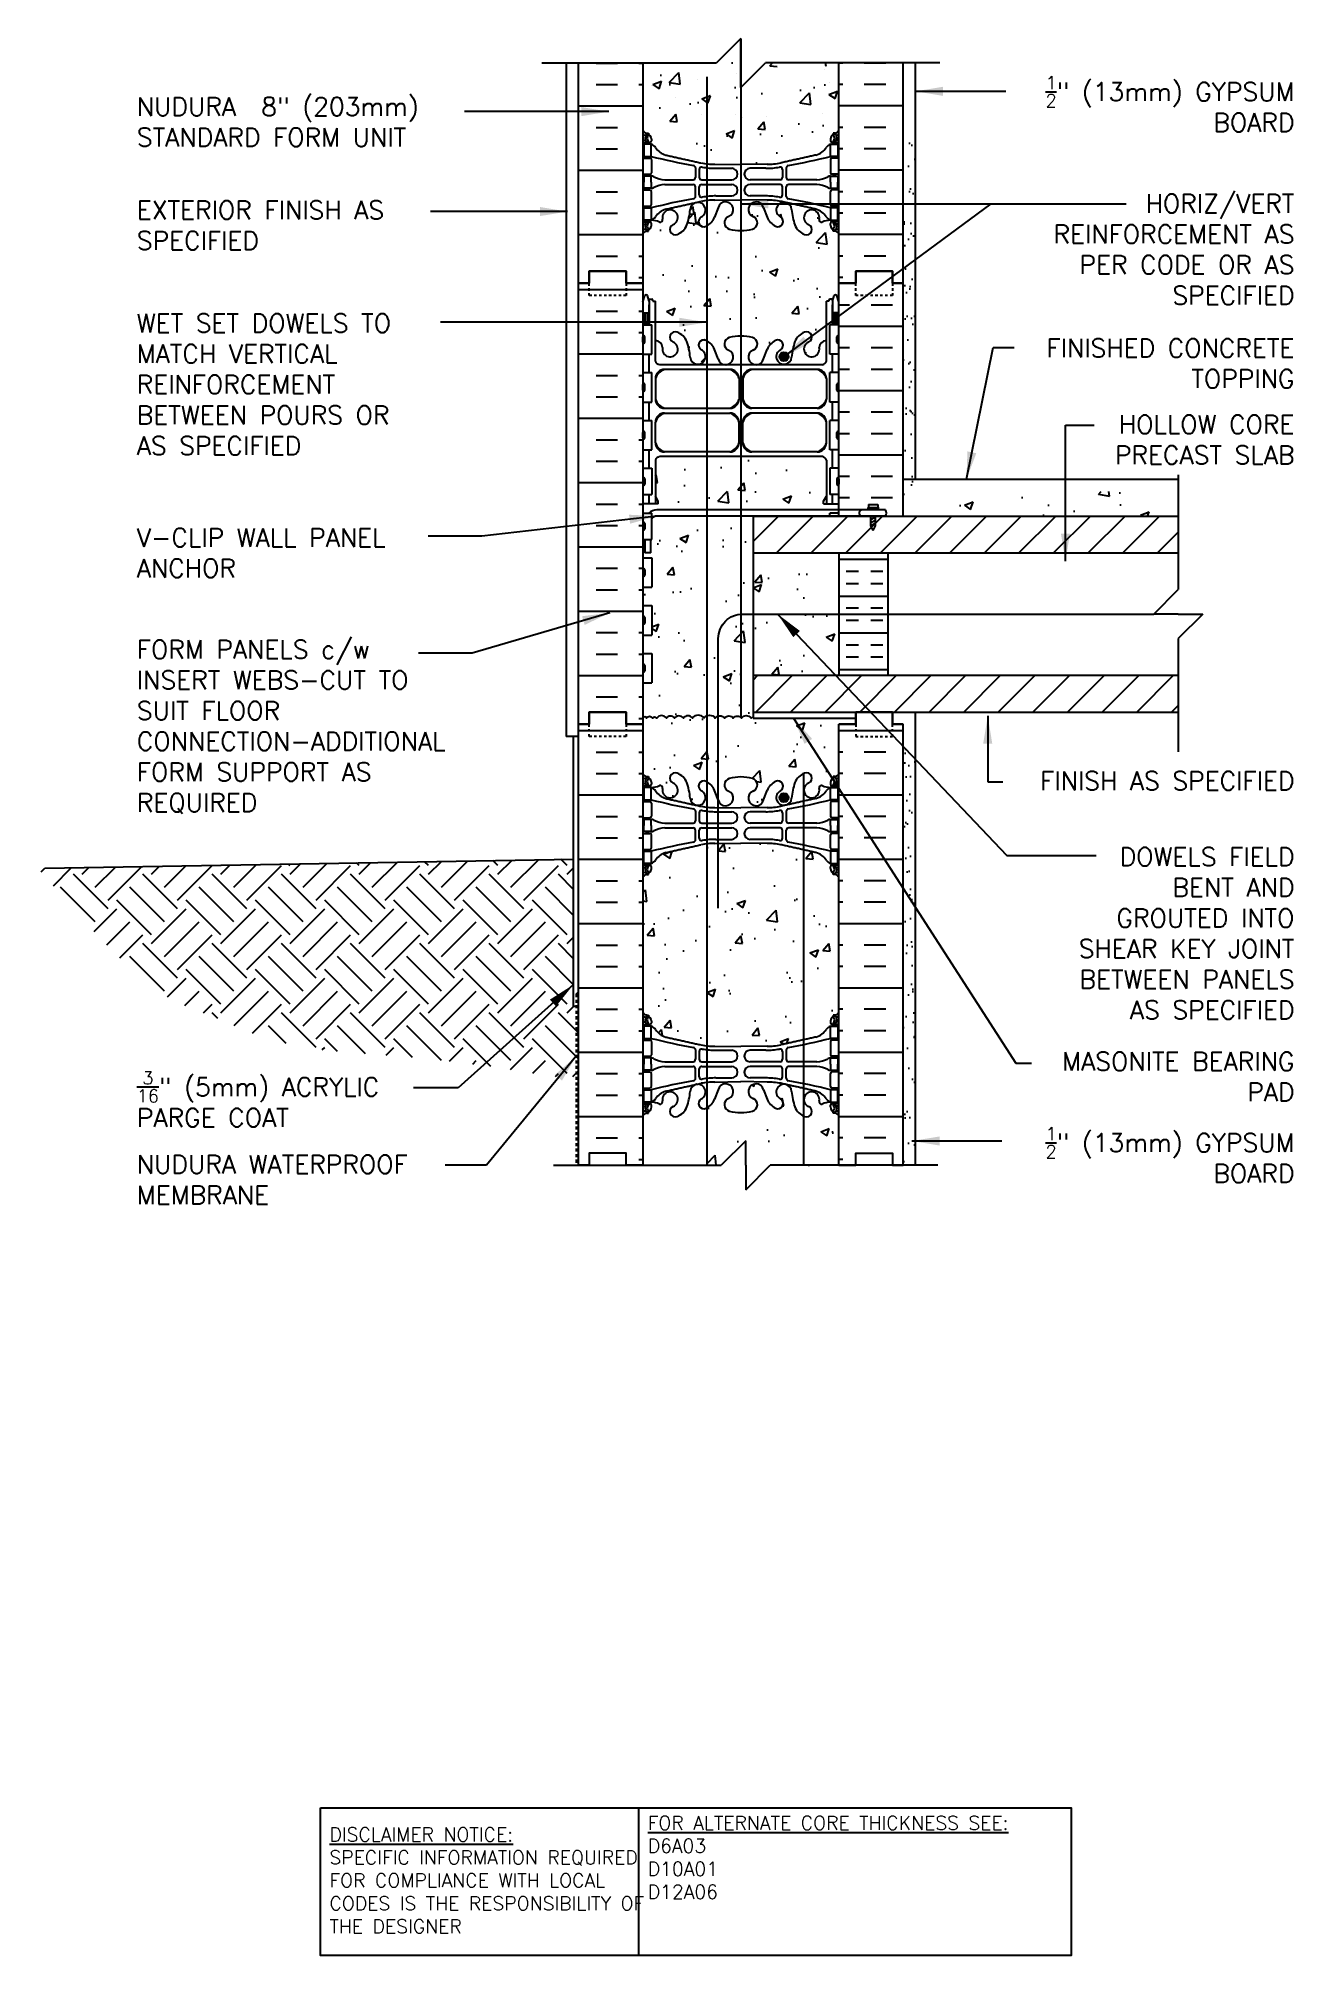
# Model space of a CAD drawing. Header units: inches. Extents: x 180.5 to 231.8, y 88.4 to 166.7.
import ezdxf

# ---------------------------------------------------------------- set-up
doc = ezdxf.new("R2010")
doc.units = ezdxf.units.IN
doc.header["$LTSCALE"] = 0.5
doc.header["$MEASUREMENT"] = 0
doc.linetypes.add('DASHED2', pattern=[0.375, 0.25, -0.125])
for name, color, linetype in [('HATCH', 12, 'Continuous'), ('line25', 2, 'Continuous'), ('LINE3', 3, 'Continuous'), ('LINE50', 5, 'Continuous'), ('LINE9', 9, 'Continuous'), ('TEXT', 4, 'Continuous'), ('Web_Edge', 9, 'Continuous')]:
    doc.layers.add(name, color=color, linetype=linetype)
doc.styles.add('DIM', font='romans.shx', dxfattribs={"width": 0.7})
doc.styles.add('ROMANS', font='romans.shx', dxfattribs={"height": 0.75})
doc.styles.get("Standard").update_dxf_attribs({"font": 'romans.shx', "height": 0.75})
doc.dimstyles.new('ext_12', dxfattribs={"dimscale": 12, "dimtxt": 0.09375, "dimasz": 0.09375, "dimexe": 0.09375, "dimexo": 0.0625, "dimgap": 0.0625, "dimtad": 1, "dimdec": 1, "dimzin": 3, "dimdsep": 46, "dimlunit": 4, "dimtxsty": 'DIM', "dimcen": 0.09, "dimdle": 0.09375, "dimclrt": 4, "dimadec": 0, "dimazin": 0, "dimtfac": 1, "dimtdec": 1, "dimtmove": 2, "dimatfit": 3, "dimfxl": 1, "dimfrac": 2, "dimtolj": 1, "dimtzin": 0, "dimarcsym": 0})
pattern_1 = [(45, (82.9179, 6.6192), (-0.707107, 0.707107), [])]
pattern_2 = [(37.5, (109.0073, -7.74744), (-0.0314967, 0.963412), [0, -0.76, 0, -0.85, 0, -0.8125]), (7.5, (109.0073, -7.7474), (0.884888, 1.411073), [0, -0.41, 0, -0.685, 0, -0.2625]), (327.5, (108.3923, -7.74744), (1.557071, 0.0028295), [0, -0.25, 0, -0.9, 0, -1.175]), (317.5, (108.3923, -7.7474), (1.503063, 0.438838), [0, -0.125, 0, -0.59, 0, -0.675])]

msp = doc.modelspace()

# ---------------------------------------------------------------- texts
at = {"layer": 'TEXT', "char_height": 0.75, "style": 'ROMANS'}
for s, insert, width, attachment_point in [('NUDURA  8" (203mm) STANDARD FORM UNIT', (184.527, 163.241), 13.57164, 4), ('\\A1;{\\H0.7x;\\S1/2;}" (13mm) GYPSUM BOARD', (231.783, 163.974), 11.41772, 6), ('EXTERIOR FINISH AS SPECIFIED', (184.527, 159.022), 12.95276, 4), ('HORIZ/VERT REINFORCEMENT AS PER CODE OR AS SPECIFIED', (231.783, 158.037), 11.41772, 6), ('WET SET DOWELS TO MATCH VERTICAL REINFORCEMENT BETWEEN POURS OR AS SPECIFIED', (184.522, 152.527), 12.95276, 4), ('\\A1;FINISHED CONCRETE TOPPING', (231.783, 153.385), 11.41772, 6), ('\\A1;HOLLOW CORE PRECAST SLAB', (231.783, 150.272), 11.41772, 6), ('V-CLIP WALL PANEL ANCHOR', (184.522, 145.651), 12.95276, 4), ('FORM PANELS c/w INSERT WEBS-CUT TO SUIT FLOOR CONNECTION-ADDITIONAL FORM SUPPORT AS REQUIRED', (184.527, 138.551), 12.95276, 4), ('FINISH AS SPECIFIED', (231.783, 136.347), 12.16317, 6), ('DOWELS FIELD BENT AND GROUTED INTO SHEAR KEY JOINT BETWEEN PANELS AS SPECIFIED', (231.783, 130.121), 10.51485, 6), ('MASONITE BEARING PAD', (231.783, 124.271), 10.51485, 6), ('\\A1;{\\H0.7x;\\S1/2;}" (13mm) GYPSUM BOARD', (231.783, 121.076), 11.41772, 6)]:
    msp.add_mtext(s, dxfattribs=dict(at, insert=insert, width=width, attachment_point=attachment_point))
at = {"layer": 'TEXT', "attachment_point": 4}
for s, insert, char_height, width in [('\\A1;{\\H0.7x;\\S3/16;}" (5mm) ACRYLIC PARGE COAT', (184.527, 123.354), 0.75, 12.12771), ('NUDURA WATERPROOF MEMBRANE', (184.527, 120.069), 0.75, 15.29547), ('{\\LFOR ALTERNATE CORE THICKNESS SEE:\\P}D6A03\\PD10A01\\PD12A06', (205.382, 92.405), 0.5625, 23.33295), ('{\\LDISCLAIMER NOTICE:}\\PSPECIFIC INFORMATION REQUIRED FOR COMPLIANCE WITH LOCAL CODES IS THE RESPONSIBILITY OF THE DESIGNER', (192.39, 91.465), 0.5625, 14.00235)]:
    msp.add_mtext(s, dxfattribs=dict(at, insert=insert, char_height=char_height, width=width))

# ---------------------------------------------------------------- hatches: boundary and pattern name
at = {"layer": 'HATCH'}
h = msp.add_hatch(dxfattribs=at)
h.set_pattern_fill('AR-CONC', color=256, scale=0.5)
h.set_pattern_definition([(50, (0, 0), (3.5863, -0.31376), [0.375, -4.125]), (355, (0, 0), (-0.693757, 3.76096), [0.3, -3.3]), (100.4514, (0.299, -0.026), (2.892544, 3.4472), [0.3187, -3.50571]), (46.1842, (0, 1), (5.33621, -0.8276), [0.5625, -6.1875]), (96.6356, (0.4447, 0.931), (4.67331, 4.87059), [0.47805, -5.25857]), (351.1842, (0, 1), (4.67331, 4.87059), [0.45, -4.95]), (21, (0.5, 0.75), (2.984535, -2.013094), [0.375, -4.125]), (326, (0.5, 0.75), (1.216577, 3.62575), [0.3, -3.3]), (71.4514, (0.7487, 0.5822), (4.20111, 1.612656), [0.3187, -3.50571]), (37.5, (0, 0), (0.060799, 1.664469), [0, -3.26, 0, -3.35, 0, -3.3125]), (7.5, (0, 0), (1.315348, 1.972059), [0, -1.91, 0, -3.185, 0, -1.2625]), (327.5, (-1.115, 0), (2.669112, -0.1127744), [0, -1.25, 0, -3.9, 0, -5.175]), (317.5, (-1.615, 0), (2.91593, 0.500525), [0, -1.625, 0, -2.59, 0, -3.675])])
edge = h.paths.add_edge_path()
edge.add_arc((212.839, 132.066), 0.5, 46.21089, 66.42182)
edge.add_line((213.039, 132.524), (212.949, 132.524))
edge.add_line((212.949, 132.524), (212.949, 132.566))
edge.add_arc((213.089, 132.773), 0.25, 180, 235.9442, ccw=False)
edge.add_line((212.839, 132.773), (212.839, 132.841))
edge.add_arc((212.902, 132.841), 0.0625, 90, 180, ccw=False)
edge.add_line((212.902, 132.903), (212.949, 132.903))
edge.add_line((212.949, 132.903), (212.949, 132.973))
edge.add_line((212.949, 132.973), (212.844, 132.973))
edge.add_arc((212.967, 133.316), 0.364, 214.97751, 250.33874, ccw=False)
edge.add_arc((212.044, 132.704), 0.743, 32.79192, 73.81071)
edge.add_spline(control_points=[(212.251, 133.418), (210.814, 133.739)], knot_values=[0, 0, 1, 1], degree=1, periodic=0)
edge.add_arc((210.257, 130.807), 2.984, 79.25462, 90.09947)
edge.add_line((210.252, 133.791), (209.185, 133.807))
edge.add_line((209.185, 133.807), (208.119, 133.791))
edge.add_arc((208.114, 130.807), 2.984, 89.90053, 100.74538)
edge.add_spline(control_points=[(207.557, 133.739), (206.12, 133.418)], knot_values=[0, 0, 1, 1], degree=1, periodic=0)
edge.add_arc((206.327, 132.704), 0.743, 106.18929, 147.20808)
edge.add_arc((205.404, 133.316), 0.364, 289.66126, 325.02249, ccw=False)
edge.add_line((205.526, 132.973), (205.421, 132.973))
edge.add_line((205.421, 132.973), (205.421, 132.903))
edge.add_line((205.421, 132.903), (205.469, 132.903))
edge.add_arc((205.469, 132.841), 0.0625, 0, 90, ccw=False)
edge.add_line((205.531, 132.841), (205.531, 132.773))
edge.add_arc((205.281, 132.773), 0.25, 304.0558, 360, ccw=False)
edge.add_line((205.421, 132.566), (205.421, 132.524))
edge.add_line((205.421, 132.524), (205.331, 132.524))
edge.add_arc((205.531, 132.066), 0.5, 113.57818, 133.78911)
edge.add_line((205.185, 132.427), (205.185, 126.88))
edge.add_arc((205.531, 127.241), 0.5, 226.21089, 246.42182)
edge.add_line((205.331, 126.783), (205.421, 126.783))
edge.add_line((205.421, 126.783), (205.421, 126.741))
edge.add_arc((205.281, 126.534), 0.25, 0, 55.9442, ccw=False)
edge.add_line((205.531, 126.534), (205.531, 126.467))
edge.add_arc((205.469, 126.467), 0.0625, -90, 0, ccw=False)
edge.add_line((205.469, 126.404), (205.421, 126.404))
edge.add_line((205.421, 126.404), (205.421, 126.334))
edge.add_line((205.421, 126.334), (205.526, 126.334))
edge.add_arc((205.404, 125.992), 0.364, 34.97751, 70.33874, ccw=False)
edge.add_arc((206.327, 126.603), 0.743, 212.79192, 253.81071)
edge.add_spline(control_points=[(206.12, 125.889), (207.557, 125.568)], knot_values=[0, 0, 1, 1], degree=1, periodic=0)
edge.add_arc((208.114, 128.5), 2.984, 259.25462, 270.09947)
edge.add_line((208.119, 125.516), (209.185, 125.5))
edge.add_line((209.185, 125.5), (210.252, 125.516))
edge.add_arc((210.257, 128.5), 2.984, 269.90053, 280.74538)
edge.add_spline(control_points=[(210.814, 125.568), (212.251, 125.889)], knot_values=[0, 0, 1, 1], degree=1, periodic=0)
edge.add_arc((212.044, 126.603), 0.743, 286.18929, 327.20808)
edge.add_arc((212.967, 125.992), 0.364, 109.66126, 145.02249, ccw=False)
edge.add_line((212.844, 126.334), (212.949, 126.334))
edge.add_line((212.949, 126.334), (212.949, 126.404))
edge.add_line((212.949, 126.404), (212.902, 126.404))
edge.add_arc((212.902, 126.467), 0.0625, 180, 270, ccw=False)
edge.add_line((212.839, 126.467), (212.839, 126.534))
edge.add_arc((213.089, 126.534), 0.25, 124.0558, 180, ccw=False)
edge.add_line((212.949, 126.741), (212.949, 126.783))
edge.add_line((212.949, 126.783), (213.039, 126.783))
edge.add_arc((212.839, 127.241), 0.5, 293.57818, 313.78911)
edge.add_line((213.185, 126.88), (213.185, 132.427))
h.paths.add_polyline_path([(213.185, 138.654), (213.873, 138.654), (213.873, 138.904), (209.685, 138.904), (209.685, 138.95, 0.235325), (209.601, 138.905, 0.520567), (209.208, 138.905, 0.520567), (208.877, 138.905, 0.520567), (208.515, 138.905, 0.520567), (208.142, 138.905, 0.520567), (207.676, 138.905, 0.520567), (207.211, 138.905, 0.520567), (206.838, 138.905, 0.520567), (206.476, 138.905, 0.520567), (206.145, 138.905, 0.520567), (205.751, 138.905, 0.520567), (205.575, 138.905, 0.520567), (205.337, 138.905, 0.463769), (205.185, 138.938), (205.185, 138.654), (205.185, 136.619, 0.088416), (205.331, 136.522), (205.421, 136.522), (205.421, 136.48, -0.249069), (205.531, 136.273), (205.531, 136.206, -0.414214), (205.469, 136.143), (205.421, 136.143), (205.421, 136.073), (205.526, 136.073, 0.085348), (205.856, 136.149, -0.669601), (205.988, 136.028, 2.087231), (206.422, 136.253, -1), (206.586, 136.662, -0.21345), (206.978, 136.272, -0.069923), (207.115, 135.629, 1.702394), (207.565, 135.941, -0.940793), (207.768, 136.324, -0.173075), (208.114, 135.958), (208.257, 135.571, 1.612474), (208.688, 135.931, -0.734872), (208.711, 136.442, -0.068475), (209.185, 136.504, -0.068475), (209.66, 136.442, -0.734872), (209.683, 135.931, 1.612474), (210.114, 135.571), (210.257, 135.958, -0.173075), (210.603, 136.324, -0.940793), (210.806, 135.941, 1.702394), (211.256, 135.629, -0.069923), (211.393, 136.272, -0.21345), (211.785, 136.662, -1), (211.949, 136.253, 2.087231), (212.382, 136.028, -0.669601), (212.515, 136.149, 0.085348), (212.844, 136.073), (212.949, 136.073), (212.949, 136.143), (212.902, 136.143, -0.414214), (212.839, 136.206), (212.839, 136.273, -0.249069), (212.949, 136.48), (212.949, 136.522), (213.039, 136.522, 0.088416), (213.185, 136.619)])
h.paths.add_polyline_path([(209.685, 147.154), (205.752, 147.154, 0.243307), (205.55, 147.046), (205.55, 146.199), (205.509, 146.199), (205.509, 145.654), (205.259, 145.654), (205.259, 146.199), (205.185, 146.199), (205.185, 145.449), (205.55, 145.449), (205.55, 144.249), (205.185, 144.249), (205.185, 143.499), (205.55, 143.499), (205.55, 142.299), (205.185, 142.299), (205.185, 141.549), (205.55, 141.549), (205.55, 140.349), (205.185, 140.349), (205.185, 138.938, -0.463769), (205.337, 138.905, -0.520567), (205.575, 138.905, -0.520567), (205.751, 138.905, -0.520567), (206.145, 138.905, -0.520567), (206.476, 138.905, -0.520567), (206.838, 138.905, -0.520567), (207.211, 138.905, -0.520567), (207.676, 138.905, -0.520567), (208.142, 138.905, -0.520567), (208.515, 138.905, -0.520567), (208.877, 138.905, -0.520567), (209.208, 138.905, -0.520567), (209.601, 138.905, -0.235325), (209.685, 138.95), (209.685, 139.154)])
h.paths.add_polyline_path([(213.185, 145.654), (209.685, 145.654), (209.685, 140.654), (213.185, 140.654)])
h.paths.add_polyline_path([(212.675, 149.435, 0.268138), (212.514, 149.583), (205.857, 149.583, 0.268156), (205.695, 149.435), (205.695, 147.966), (205.815, 147.766), (205.815, 147.654), (205.185, 147.654), (205.185, 147.279), (205.425, 147.279, -0.180815), (205.751, 147.404), (213.185, 147.404), (213.185, 147.654), (212.555, 147.654), (212.555, 147.766), (212.675, 147.966)])
h.paths.add_polyline_path([(212.675, 155.925), (212.775, 155.925), (212.775, 155.955, -0.414214), (212.825, 156.005), (212.952, 156.005), (213, 156.155, -0.6), (213.1, 156.155), (213.185, 155.894), (213.185, 156.654), (213.185, 158.688, 0.088416), (213.039, 158.785), (212.949, 158.785), (212.949, 158.827, -0.249069), (212.839, 159.034), (212.839, 159.102, -0.414214), (212.902, 159.164), (212.949, 159.164), (212.949, 159.234), (212.844, 159.234, 0.085348), (212.515, 159.159, -0.669601), (212.382, 159.279, 2.087231), (211.949, 159.054, -1), (211.785, 158.646, -0.21345), (211.393, 159.035, -0.069923), (211.256, 159.679, 1.702394), (210.806, 159.366, -0.940793), (210.603, 158.983, -0.173075), (210.257, 159.35), (210.114, 159.736, 1.612474), (209.683, 159.377, -0.734872), (209.66, 158.866, -0.068475), (209.185, 158.804, -0.068475), (208.711, 158.866, -0.734872), (208.688, 159.377, 1.612474), (208.257, 159.736), (208.114, 159.35, -0.173075), (207.768, 158.983, -0.940793), (207.565, 159.366, 1.702394), (207.115, 159.679, -0.069923), (206.978, 159.035, -0.21345), (206.586, 158.646, -1), (206.422, 159.054, 2.087231), (205.988, 159.279, -0.669601), (205.856, 159.159, 0.085348), (205.526, 159.234), (205.421, 159.234), (205.421, 159.164), (205.469, 159.164, -0.414214), (205.531, 159.102), (205.531, 159.034, -0.249069), (205.421, 158.827), (205.421, 158.785), (205.331, 158.785, 0.088416), (205.185, 158.688), (205.185, 155.894), (205.27, 156.155, -0.6), (205.37, 156.155), (205.419, 156.005), (205.545, 156.005, -0.414214), (205.595, 155.955), (205.595, 155.925), (205.695, 155.925), (205.695, 154.323, -0.380397), (205.988, 154.028, 2.087231), (206.422, 154.253, -1), (206.586, 154.662, -0.21345), (206.978, 154.272, -0.069923), (207.115, 153.629, 1.702394), (207.565, 153.941, -0.940793), (207.768, 154.324, -0.173075), (208.114, 153.958), (208.257, 153.571, 1.612474), (208.688, 153.931, -0.734872), (208.711, 154.442, -0.068475), (209.185, 154.504, -0.068475), (209.66, 154.442, -0.734872), (209.683, 153.931, 1.612474), (210.114, 153.571), (210.257, 153.958, -0.173075), (210.603, 154.324, -0.940793), (210.806, 153.941, 1.702394), (211.256, 153.629, -0.069923), (211.393, 154.272, -0.21345), (211.785, 154.662, -1), (211.949, 154.253, 2.087231), (212.382, 154.028, -0.380392), (212.675, 154.323)])
edge = h.paths.add_edge_path()
edge.add_line((213.185, 162.88), (213.185, 165.654))
edge.add_line((213.185, 165.654), (210.185, 165.654))
edge.add_line((210.185, 165.654), (209.185, 164.654))
edge.add_line((209.185, 164.654), (209.185, 166.654))
edge.add_line((209.185, 166.654), (208.185, 165.654))
edge.add_line((208.185, 165.654), (205.185, 165.654))
edge.add_line((205.185, 165.654), (205.185, 162.88))
edge.add_arc((205.531, 163.241), 0.5, 226.21089, 246.42182)
edge.add_line((205.331, 162.783), (205.421, 162.783))
edge.add_line((205.421, 162.783), (205.421, 162.741))
edge.add_arc((205.281, 162.534), 0.25, 0, 55.9442, ccw=False)
edge.add_line((205.531, 162.534), (205.531, 162.467))
edge.add_arc((205.469, 162.467), 0.0625, -90, 0, ccw=False)
edge.add_line((205.469, 162.404), (205.421, 162.404))
edge.add_line((205.421, 162.404), (205.421, 162.334))
edge.add_line((205.421, 162.334), (205.526, 162.334))
edge.add_arc((205.404, 161.992), 0.364, 34.97751, 70.33874, ccw=False)
edge.add_arc((206.327, 162.603), 0.743, 212.79192, 253.81071)
edge.add_spline(control_points=[(206.12, 161.889), (207.557, 161.568)], knot_values=[0, 0, 1, 1], degree=1, periodic=0)
edge.add_arc((208.114, 164.5), 2.984, 259.25462, 270.09947)
edge.add_line((208.119, 161.516), (209.185, 161.5))
edge.add_line((209.185, 161.5), (210.252, 161.516))
edge.add_arc((210.257, 164.5), 2.984, 269.90053, 280.74538)
edge.add_spline(control_points=[(210.814, 161.568), (212.251, 161.889)], knot_values=[0, 0, 1, 1], degree=1, periodic=0)
edge.add_arc((212.044, 162.603), 0.743, 286.18929, 327.20808)
edge.add_arc((212.967, 161.992), 0.364, 109.66126, 145.02249, ccw=False)
edge.add_line((212.844, 162.334), (212.949, 162.334))
edge.add_line((212.949, 162.334), (212.949, 162.404))
edge.add_line((212.949, 162.404), (212.902, 162.404))
edge.add_arc((212.902, 162.467), 0.0625, 180, 270, ccw=False)
edge.add_line((212.839, 162.467), (212.839, 162.534))
edge.add_arc((213.089, 162.534), 0.25, 124.0558, 180, ccw=False)
edge.add_line((212.949, 162.741), (212.949, 162.783))
edge.add_line((212.949, 162.783), (213.039, 162.783))
edge.add_arc((212.839, 163.241), 0.5, 293.57818, 313.78911)
h.paths.add_polyline_path([(207.593, 164.179), (207.944, 164.314), (207.842, 164.011)], flags=16)
h = msp.add_hatch(dxfattribs=at)
h.set_pattern_fill('AR-SAND', color=256, scale=0.5, style=0)
h.set_pattern_definition(pattern_2)
h.paths.add_polyline_path([(216.31, 162.654), (215.81, 162.654), (215.81, 147.654), (216.31, 147.654)])
h = msp.add_hatch(dxfattribs=at)
h.set_pattern_fill('INSUL', color=256, scale=7, style=0)
h.set_pattern_definition([(0, (-2720.976, -258.3558), (0, 2.625), []), (0, (-2720.976, -257.4808), (0, 2.625), [0.875, -0.875]), (0, (-2720.976, -256.6058), (0, 2.625), [0.875, -0.875])])
h.paths.add_polyline_path([(202.56, 138.654), (202.998, 138.654), (202.998, 139.154), (204.498, 139.154), (204.498, 138.654), (205.185, 138.654), (205.185, 156.654), (204.498, 156.654), (204.498, 157.154), (202.998, 157.154), (202.998, 156.654), (202.56, 156.654)])
h = msp.add_hatch(dxfattribs=at)
h.set_pattern_fill('INSUL', color=256, scale=7, style=0)
h.set_pattern_definition([(0, (205.748, 139.1537), (0, 2.625), []), (0, (205.748, 140.0287), (0, 2.625), [0.875, -0.875]), (0, (205.748, 140.9037), (0, 2.625), [0.875, -0.875])])
h.paths.add_polyline_path([(213.185, 147.154), (215.81, 147.154), (215.81, 156.654), (215.373, 156.654), (215.373, 156.154), (213.873, 156.154), (213.873, 156.654), (213.185, 156.654)])
h = msp.add_hatch(dxfattribs=at)
h.set_pattern_fill('AR-CONC', color=256, scale=0.5, style=0)
h.set_pattern_definition([(50, (82.918, 6.6192), (3.5863, -0.31376), [0.375, -4.125]), (355, (82.918, 6.6192), (-0.69376, 3.76096), [0.3, -3.3]), (100.4514, (83.2167, 6.593), (2.892547, 3.4472), [0.3187, -3.50571]), (46.1842, (82.918, 7.619), (5.33621, -0.827595), [0.5625, -6.1875]), (96.6356, (83.3625, 7.55), (4.67331, 4.87059), [0.47805, -5.25856]), (351.1842, (82.918, 7.619), (4.67331, 4.8706), [0.45, -4.95]), (21, (83.418, 7.3692), (2.984535, -2.013094), [0.375, -4.125]), (326, (83.418, 7.3692), (1.21658, 3.62575), [0.3, -3.3]), (71.4514, (83.6666, 7.2015), (4.201113, 1.61265), [0.3187, -3.50571]), (37.5, (82.9179, 6.6192), (0.060799, 1.664469), [0, -3.26, 0, -3.35, 0, -3.3125]), (7.5, (82.9179, 6.6192), (1.315348, 1.972059), [0, -1.91, 0, -3.185, 0, -1.2625]), (327.5, (81.8029, 6.6192), (2.669112, -0.112774), [0, -1.25, 0, -3.9, 0, -5.175]), (317.5, (81.3029, 6.6192), (2.91593, 0.500525), [0, -1.625, 0, -2.59, 0, -3.675])])
h.paths.add_polyline_path([(215.81, 148.154), (215.81, 147.154), (227.037, 147.154), (227.037, 148.154)])
h = msp.add_hatch(dxfattribs=at)
h.set_pattern_fill('ANSI31', color=256, scale=8, style=0)
h.set_pattern_definition(pattern_1)
h.paths.add_polyline_path([(227.037, 145.654), (227.037, 147.154), (209.685, 147.154), (209.685, 145.654)])
h = msp.add_hatch(dxfattribs=at)
h.set_pattern_fill('INSUL', color=256, scale=4, angle=180, style=0)
h.set_pattern_definition([(180, (73.9841, -28.6108), (-2e-16, -1.5), []), (180, (73.9841, -29.1108), (-2e-16, -1.5), [0.5, -0.5]), (180, (73.9841, -29.6108), (-2e-16, -1.5), [0.5, -0.5])])
h.paths.add_polyline_path([(213.185, 140.654), (215.185, 140.654), (215.185, 141.751), (213.185, 141.751)])
h.paths.add_polyline_path([(215.185, 145.654), (213.185, 145.654), (213.185, 141.751), (215.185, 141.751)])
h = msp.add_hatch(dxfattribs=at)
h.set_pattern_fill('ANSI31', color=256, scale=8, style=0)
h.set_pattern_definition(pattern_1)
h.paths.add_polyline_path([(209.685, 140.654), (209.685, 139.154), (227.037, 139.154), (227.037, 140.654)])
h = msp.add_hatch(dxfattribs=at)
h.set_pattern_fill('INSUL', color=256, scale=7, style=0)
h.set_pattern_definition([(0, (-2720.976, -276.3558), (0, 2.625), []), (0, (-2720.976, -275.4808), (0, 2.625), [0.875, -0.875]), (0, (-2720.976, -274.6058), (0, 2.625), [0.875, -0.875])])
h.paths.add_polyline_path([(202.56, 120.654), (202.998, 120.654), (202.998, 121.154), (204.498, 121.154), (204.498, 120.654), (205.185, 120.654), (205.185, 138.654), (204.498, 138.654), (204.498, 139.154), (202.998, 139.154), (202.998, 138.654), (202.56, 138.654)])
h = msp.add_hatch(dxfattribs=at)
h.set_pattern_fill('INSUL', color=256, scale=7, style=0)
h.set_pattern_definition([(180, (3139.347, -276.3558), (0, 2.625), []), (180, (3139.347, -275.4808), (0, 2.625), [0.875, -0.875]), (180, (3139.347, -274.6058), (0, 2.625), [0.875, -0.875])])
h.paths.add_polyline_path([(215.81, 120.654), (215.373, 120.654), (215.373, 121.154), (213.873, 121.154), (213.873, 120.654), (213.185, 120.654), (213.185, 138.654), (213.873, 138.654), (213.873, 139.154), (215.373, 139.154), (215.373, 138.654), (215.81, 138.654)])
h = msp.add_hatch(dxfattribs=at)
h.set_pattern_fill('AR-SAND', color=256, scale=0.5, style=0)
h.set_pattern_definition(pattern_2)
h.paths.add_polyline_path([(216.31, 138.154), (215.81, 138.154), (215.81, 120.654), (216.31, 120.654)])
h = msp.add_hatch(dxfattribs=at)
h.set_pattern_fill('EARTH', color=256, scale=8, angle=45, style=0)
h.set_pattern_definition([(45, (106.9868, -7.1224), (2e-16, 2.828427), [2, -2]), (45, (106.4564, -6.5921), (2e-16, 2.828427), [2, -2]), (45, (105.9261, -6.0618), (2e-16, 2.828427), [2, -2]), (135, (105.9261, -5.7082), (-2.828427, 4e-16), [2, -2]), (135, (106.4564, -5.178), (-2.828427, 4e-16), [2, -2]), (135, (106.9868, -4.6476), (-2.828427, 4e-16), [2, -2])])
h.paths.add_polyline_path([(202.373, 133.154), (180.506, 132.772), (180.827, 132.403), (181.411, 131.735), (181.928, 131.149), (182.386, 130.637), (182.795, 130.188), (183.163, 129.793), (183.5, 129.444), (183.815, 129.13), (184.115, 128.845), (184.402, 128.584), (184.675, 128.348), (184.935, 128.136), (185.18, 127.947), (185.411, 127.779), (185.627, 127.633), (185.828, 127.506), (186.014, 127.398), (186.189, 127.306), (186.355, 127.226), (186.516, 127.156), (186.676, 127.091), (186.837, 127.03), (187.004, 126.968), (187.179, 126.902), (187.365, 126.83), (187.561, 126.753), (187.764, 126.671), (187.971, 126.586), (188.179, 126.5), (188.387, 126.413), (188.591, 126.327), (188.788, 126.244), (188.978, 126.165), (189.161, 126.089), (189.341, 126.017), (189.521, 125.948), (189.702, 125.882), (189.889, 125.819), (190.084, 125.759), (190.289, 125.702), (190.506, 125.647), (190.735, 125.595), (190.974, 125.546), (191.22, 125.5), (191.471, 125.457), (191.726, 125.417), (191.982, 125.381), (192.237, 125.349), (192.49, 125.32), (192.739, 125.295), (192.983, 125.273), (193.219, 125.253), (193.448, 125.236), (193.666, 125.221), (193.873, 125.207), (194.067, 125.194), (194.248, 125.182), (194.419, 125.171), (194.585, 125.159), (194.751, 125.147), (194.921, 125.133), (195.101, 125.118), (195.294, 125.102), (195.506, 125.082), (195.739, 125.061), (195.992, 125.036), (196.262, 125.009), (196.544, 124.98), (196.836, 124.95), (197.134, 124.918), (197.435, 124.884), (197.735, 124.85), (198.035, 124.814), (198.348, 124.774), (198.695, 124.727), (199.092, 124.67), (199.559, 124.6), (200.114, 124.513), (200.775, 124.407), (201.56, 124.279), (202.56, 124.279), (202.56, 127.154), (202.373, 127.154)])
h = msp.add_hatch(dxfattribs=at)
h.set_pattern_fill('AR-CONC', color=256, scale=0.5, style=0)
h.set_pattern_definition([(50, (207.741, 119.6537), (3.5863, -0.3138), [0.375, -4.125]), (355, (207.741, 119.6537), (-0.6938, 3.761), [0.3, -3.3]), (100.45, (208.0397, 119.6275), (2.8925, 3.4472), [0.3187, -3.5057]), (46.184, (207.741, 120.6537), (5.3362, -0.8276), [0.5625, -6.1875]), (96.64, (208.1855, 120.5847), (4.6733, 4.8706), [0.478, -5.2586]), (351.18, (207.741, 120.6537), (4.6733, 4.8706), [0.45, -4.95]), (21, (208.241, 120.4037), (2.9845, -2.0131), [0.375, -4.125]), (326, (208.241, 120.4037), (1.2166, 3.6258), [0.3, -3.3]), (71.45, (208.4896, 120.236), (4.2011, 1.6127), [0.3187, -3.5057]), (37.5, (207.7409, 119.6537), (0.0608, 1.66447), [0, -3.26, 0, -3.35, 0, -3.3125]), (7.5, (207.7409, 119.6537), (1.31535, 1.97206), [0, -1.91, 0, -3.185, 0, -1.2625]), (327.5, (206.6259, 119.6537), (2.66911, -0.11277), [0, -1.25, 0, -3.9, 0, -5.175]), (317.5, (206.1259, 119.6537), (2.9159, 0.5005), [0, -1.625, 0, -2.59, 0, -3.675])])
h.paths.add_polyline_path([(213.185, 122.688, 0.088416), (213.039, 122.785), (212.949, 122.785), (212.949, 122.827, -0.249069), (212.839, 123.034), (212.839, 123.102, -0.414214), (212.902, 123.164), (212.949, 123.164), (212.949, 123.234), (212.844, 123.234, 0.087457), (212.507, 123.155, -0.638777), (212.382, 123.279, 2.087231), (211.949, 123.054, -1), (211.785, 122.646, -0.21345), (211.393, 123.035, -0.068226), (211.257, 123.663, 1.753171), (210.806, 123.366, -0.940793), (210.603, 122.983, -0.173075), (210.257, 123.35), (210.114, 123.736, 1.612474), (209.683, 123.377, -0.734872), (209.66, 122.866, -0.068475), (209.185, 122.804, -0.001645), (209.174, 122.804), (209.174, 121.444), (209.383, 121.654), (209.383, 120.654), (209.383, 119.654), (210.383, 120.654), (213.185, 120.654)])
h.paths.add_polyline_path([(209.174, 122.804, -0.066822), (208.711, 122.866, -0.734872), (208.688, 123.377, 1.612474), (208.257, 123.736), (208.114, 123.35, -0.15973), (207.802, 123.001), (207.802, 120.654), (208.383, 120.654), (209.174, 121.444)])
at = {"layer": 'LINE3'}
msp.add_hatch(color=256, dxfattribs=at).paths.add_polyline_path([(210.757, 153.66, 1), (211.132, 153.66, 1)])
h = msp.add_hatch(color=256, dxfattribs=at)
h.paths.add_polyline_path([(211.128, 135.694, 0.831395), (210.76, 135.694)])
h.paths.add_polyline_path([(211.132, 135.66, 0.045935), (211.128, 135.694), (210.76, 135.694, 0.045935), (210.757, 135.66, 1)])

# ---------------------------------------------------------------- linework, layer by layer
at = {"layer": 'HATCH'}
for p, q in [((203.274, 165.644), (204.149, 165.644)), ((205.024, 165.644), (205.185, 165.644)), ((209.024, 165.22), (209.024, 165.22)), ((210.37, 165.532), (210.472, 165.654)), ((210.37, 165.532), (210.669, 165.506)), ((212.581, 165.379), (212.581, 165.379)), ((212.669, 165.504), (212.641, 165.654)), ((213.347, 165.644), (213.185, 165.644)), ((215.097, 165.644), (214.222, 165.644)), ((203.274, 164.769), (204.149, 164.769)), ((205.024, 164.769), (205.185, 164.769)), ((205.53, 164.714), (205.53, 164.714)), ((206.457, 164.867), (206.457, 164.867)), ((207.424, 164.963), (207.424, 164.963)), ((207.89, 164.352), (207.89, 164.352)), ((212.806, 164.852), (212.806, 164.852)), ((213.347, 164.769), (213.185, 164.769)), ((215.097, 164.769), (214.222, 164.769)), ((202.56, 163.894), (205.185, 163.894)), ((206.522, 164.234), (206.522, 164.234)), ((207.593, 164.179), (207.943, 164.314)), ((207.593, 164.179), (207.842, 164.012)), ((207.842, 164.009), (207.943, 164.312)), ((209.191, 164.121), (209.191, 164.121)), ((212.518, 163.572), (212.518, 163.572)), ((215.81, 163.894), (213.185, 163.894)), ((203.274, 163.019), (204.149, 163.019)), ((207.576, 163.562), (207.576, 163.562)), ((208.963, 163.555), (208.963, 163.555)), ((209.266, 163.407), (209.266, 163.407)), ((210.245, 163.45), (210.245, 163.45)), ((213.347, 163.019), (213.185, 163.019)), ((215.097, 163.019), (214.222, 163.019)), ((203.274, 162.144), (204.149, 162.144)), ((213.347, 162.144), (213.185, 162.144)), ((215.097, 162.144), (214.222, 162.144)), ((202.56, 161.269), (205.185, 161.269)), ((215.81, 161.269), (213.185, 161.269)), ((203.274, 160.394), (204.149, 160.394)), ((213.347, 160.394), (213.185, 160.394)), ((215.097, 160.394), (214.222, 160.394)), ((203.274, 159.519), (204.149, 159.519)), ((213.347, 159.519), (213.185, 159.519)), ((215.097, 159.519), (214.222, 159.519)), ((202.56, 158.644), (205.185, 158.644)), ((212.791, 158.521), (212.791, 158.521)), ((215.81, 158.644), (213.185, 158.644)), ((203.274, 157.769), (204.149, 157.769)), ((205.024, 157.769), (205.185, 157.769)), ((213.347, 157.769), (213.185, 157.769)), ((215.097, 157.769), (214.222, 157.769)), ((205.024, 156.894), (205.185, 156.894)), ((213.347, 156.894), (213.185, 156.894))]:
    msp.add_line(p, q, dxfattribs=at)
for points in [[(207.676, 138.905, 0.520567), (207.211, 138.905, 0.520567), (206.838, 138.905, 0.520567), (206.476, 138.905, 0.520567), (206.145, 138.905, 0.520567), (205.751, 138.905, 0.520567), (205.575, 138.905, 0.520567), (205.337, 138.905, 0.520567), (205.172, 138.925)], [(207.676, 138.905, -0.520567), (208.142, 138.905, -0.520567), (208.515, 138.905, -0.520567), (208.877, 138.905, -0.520567), (209.208, 138.905, -0.520567), (209.601, 138.905, -0.235325), (209.685, 138.95, -0.235325)]]:
    msp.add_lwpolyline(points, format="xyb", dxfattribs=at)
at = {"layer": 'line25'}
for p, q in [((205.185, 165.654), (205.185, 156.654)), ((213.185, 156.654), (213.185, 165.654)), ((205.185, 162.654), (205.185, 144.654)), ((205.185, 156.654), (205.185, 138.654)), ((213.185, 147.154), (213.185, 156.654)), ((205.185, 154.959), (205.55, 154.959)), ((205.55, 153.759), (205.55, 154.959)), ((213.185, 154.959), (212.821, 154.959)), ((212.821, 153.759), (212.821, 154.959)), ((205.185, 153.759), (205.55, 153.759)), ((213.185, 153.759), (212.821, 153.759)), ((205.185, 153.009), (205.55, 153.009)), ((205.55, 151.809), (205.55, 153.009)), ((213.185, 153.009), (212.821, 153.009)), ((212.821, 151.809), (212.821, 153.009)), ((205.185, 151.809), (205.55, 151.809)), ((205.185, 151.059), (205.55, 151.059)), ((205.55, 149.859), (205.55, 151.059)), ((213.185, 151.809), (212.821, 151.809)), ((213.185, 151.059), (212.821, 151.059)), ((212.821, 149.859), (212.821, 151.059)), ((205.185, 149.859), (205.55, 149.859)), ((213.185, 149.859), (212.821, 149.859)), ((205.185, 149.109), (205.55, 149.109)), ((205.55, 149.109), (205.55, 148.029)), ((213.185, 149.109), (212.821, 149.109)), ((212.821, 149.109), (212.821, 148.029)), ((205.185, 148.029), (205.55, 148.029)), ((213.185, 148.029), (212.821, 148.029)), ((205.185, 147.279), (205.55, 147.279)), ((205.185, 147.279), (205.55, 147.279)), ((205.185, 147.279), (205.55, 147.279)), ((205.185, 147.279), (205.55, 147.279)), ((205.55, 146.199), (205.55, 147.279)), ((209.685, 147.154), (227.037, 147.154)), ((209.685, 147.154), (227.037, 147.154)), ((213.185, 147.279), (212.821, 147.279)), ((212.821, 147.154), (212.821, 147.279)), ((212.821, 147.154), (213.185, 147.154)), ((205.185, 146.199), (205.55, 146.199)), ((205.185, 145.449), (205.55, 145.449)), ((205.55, 145.449), (205.55, 144.249)), ((205.185, 144.249), (205.55, 144.249)), ((205.185, 143.499), (205.55, 143.499)), ((205.55, 143.499), (205.55, 142.299)), ((205.185, 142.299), (205.55, 142.299)), ((205.185, 141.549), (205.55, 141.549)), ((205.55, 141.549), (205.55, 140.349)), ((205.185, 140.349), (205.55, 140.349)), ((205.185, 138.654), (205.185, 120.654)), ((209.685, 139.154), (209.685, 138.904)), ((209.685, 139.154), (227.037, 139.154)), ((209.685, 138.904), (213.873, 138.904)), ((213.185, 120.654), (213.185, 138.654))]:
    msp.add_line(p, q, dxfattribs=at)
msp.add_lwpolyline([(209.685, 147.154), (209.685, 139.154)], dxfattribs=at)
at = {"layer": 'LINE3'}
for p, q in [((209.185, 166.633), (209.185, 138.932)), ((207.802, 165.077), (207.802, 120.654)), ((211.736, 136.654), (211.736, 120.654))]:
    msp.add_line(p, q, dxfattribs=at)
at = {"layer": 'LINE3', "linetype": 'Continuous'}
msp.add_lwpolyline([(208.263, 131.155), (208.263, 142.155, -0.414214), (209.263, 143.155), (226.038, 143.155)], format="xyb", dxfattribs=at)
at = {"layer": 'LINE3'}
for centre in [(210.944, 153.66), (210.944, 135.66)]:
    msp.add_circle(centre, 0.188, dxfattribs=at)
at = {"layer": 'LINE50'}
for p, q in [((202.56, 156.654), (202.56, 165.654)), ((215.81, 156.654), (215.81, 165.654)), ((202.56, 138.654), (202.56, 156.654)), ((215.81, 147.154), (215.81, 156.654)), ((214.616, 147.654), (214.616, 147.654)), ((202.56, 120.654), (202.56, 138.654)), ((215.81, 120.654), (215.81, 138.654)), ((180.771, 132.776), (202.373, 133.154))]:
    msp.add_line(p, q, dxfattribs=at)
for points in [[(202.56, 156.654), (202.998, 156.654), (202.998, 157.154), (204.498, 157.154), (204.498, 156.654), (205.185, 156.654)], [(205.185, 156.654), (204.498, 156.654), (204.498, 157.154), (202.998, 157.154), (202.998, 156.654), (202.56, 156.654)], [(215.81, 156.654), (215.373, 156.654), (215.373, 157.154), (213.873, 157.154), (213.873, 156.654), (213.185, 156.654)], [(213.185, 156.654), (213.873, 156.654), (213.873, 157.154), (215.373, 157.154), (215.373, 156.654), (215.81, 156.654)], [(205.185, 138.654), (204.498, 138.654), (204.498, 139.154), (202.998, 139.154), (202.998, 138.654), (202.56, 138.654)], [(202.56, 138.654), (202.998, 138.654), (202.998, 139.154), (204.498, 139.154), (204.498, 138.654), (205.185, 138.654)], [(202.56, 138.654), (202.998, 138.654), (202.998, 139.154), (204.498, 139.154), (204.498, 138.654), (205.185, 138.654)], [(213.185, 138.654), (213.873, 138.654), (213.873, 139.154), (215.373, 139.154), (215.373, 138.654), (215.81, 138.654)], [(215.81, 138.654), (215.373, 138.654), (215.373, 139.154), (213.873, 139.154), (213.873, 138.654), (213.185, 138.654)], [(205.185, 120.654), (204.498, 120.654), (204.498, 121.154), (202.998, 121.154), (202.998, 120.654), (202.56, 120.654)], [(213.185, 120.654), (213.873, 120.654), (213.873, 121.154), (215.373, 121.154), (215.373, 120.654), (215.81, 120.654)]]:
    msp.add_lwpolyline(points, dxfattribs=at)
at = {"layer": 'LINE9'}
for p, q in [((209.185, 166.654), (208.185, 165.654)), ((209.185, 164.654), (209.185, 166.654)), ((201.06, 165.654), (208.185, 165.654)), ((202.06, 165.654), (202.06, 138.154)), ((209.185, 164.654), (210.185, 165.654)), ((217.31, 165.654), (210.185, 165.654)), ((216.31, 148.654), (216.31, 165.654)), ((205.185, 154.249), (205.185, 154.469)), ((205.185, 154.414), (205.185, 154.414)), ((205.185, 154.304), (205.185, 154.304)), ((205.225, 154.509), (205.225, 154.509)), ((205.225, 154.209), (205.225, 154.209)), ((205.265, 154.249), (205.265, 154.469)), ((213.105, 154.249), (213.105, 154.469)), ((213.145, 154.509), (213.145, 154.509)), ((213.145, 154.209), (213.145, 154.209)), ((213.185, 154.249), (213.185, 154.469)), ((213.185, 154.414), (213.185, 154.414)), ((213.185, 154.304), (213.185, 154.304)), ((205.185, 152.299), (205.185, 152.519)), ((205.185, 152.464), (205.185, 152.464)), ((205.185, 152.354), (205.185, 152.354)), ((205.225, 152.559), (205.225, 152.559)), ((205.225, 152.259), (205.225, 152.259)), ((205.265, 152.299), (205.265, 152.519)), ((213.105, 152.299), (213.105, 152.519)), ((213.145, 152.559), (213.145, 152.559)), ((213.145, 152.259), (213.145, 152.259)), ((213.185, 152.299), (213.185, 152.519)), ((213.185, 152.464), (213.185, 152.464)), ((213.185, 152.354), (213.185, 152.354)), ((205.185, 150.349), (205.185, 150.569)), ((205.185, 150.514), (205.185, 150.514)), ((205.185, 150.404), (205.185, 150.404)), ((205.225, 150.609), (205.225, 150.609)), ((205.225, 150.309), (205.225, 150.309)), ((205.265, 150.349), (205.265, 150.569)), ((213.105, 150.349), (213.105, 150.569)), ((213.145, 150.609), (213.145, 150.609)), ((213.145, 150.309), (213.145, 150.309)), ((213.185, 150.349), (213.185, 150.569)), ((213.185, 150.514), (213.185, 150.514)), ((213.185, 150.404), (213.185, 150.404)), ((205.225, 148.719), (205.225, 148.719)), ((213.145, 148.719), (213.145, 148.719)), ((227.037, 148.841), (227.037, 144.154)), ((205.185, 148.679), (205.185, 148.459)), ((205.185, 148.624), (205.185, 148.624)), ((205.185, 148.514), (205.185, 148.514)), ((205.225, 148.419), (205.225, 148.419)), ((205.265, 148.679), (205.265, 148.459)), ((213.105, 148.679), (213.105, 148.459)), ((213.145, 148.419), (213.145, 148.419)), ((213.185, 148.679), (213.185, 148.459)), ((213.185, 148.624), (213.185, 148.624)), ((213.185, 148.514), (213.185, 148.514)), ((215.81, 148.654), (227.037, 148.654)), ((215.085, 147.404), (205.751, 147.404)), ((215.087, 147.154), (205.752, 147.154)), ((210.685, 147.154), (210.821, 147.154)), ((214.401, 147.631), (214.401, 147.506)), ((214.401, 147.631), (214.776, 147.631)), ((214.401, 147.506), (214.776, 147.506)), ((214.401, 147.444), (214.776, 147.444)), ((214.401, 147.444), (214.776, 147.444)), ((214.481, 147.139), (214.506, 147.154)), ((214.481, 147.006), (214.699, 147.132)), ((214.495, 147.404), (214.495, 147.444)), ((214.495, 146.756), (214.495, 147.154)), ((214.682, 147.404), (214.682, 147.444)), ((214.682, 146.756), (214.682, 147.154)), ((214.776, 147.631), (214.776, 147.506)), ((205.185, 146.849), (205.185, 146.629)), ((205.185, 146.794), (205.185, 146.794)), ((205.185, 146.684), (205.185, 146.684)), ((205.225, 146.889), (205.225, 146.889)), ((205.225, 146.589), (205.225, 146.589)), ((205.265, 146.849), (205.265, 146.629)), ((214.481, 146.881), (214.699, 147.007)), ((214.481, 146.748), (214.699, 146.874)), ((214.588, 146.568), (214.495, 146.756)), ((214.588, 146.568), (214.682, 146.756)), ((205.259, 146.199), (205.259, 145.654)), ((205.509, 145.654), (205.259, 145.654)), ((205.509, 145.654), (205.509, 146.199)), ((209.685, 145.654), (227.037, 145.654)), ((213.185, 145.654), (213.185, 140.654)), ((215.185, 145.654), (215.185, 140.654)), ((205.185, 144.959), (205.185, 144.739)), ((205.185, 144.904), (205.185, 144.904)), ((205.185, 144.794), (205.185, 144.794)), ((205.225, 144.999), (205.225, 144.999)), ((205.265, 144.959), (205.265, 144.739)), ((205.225, 144.699), (205.225, 144.699)), ((226.037, 143.154), (227.037, 144.154)), ((205.185, 143.009), (205.185, 142.789)), ((205.185, 142.954), (205.185, 142.954)), ((205.185, 142.844), (205.185, 142.844)), ((205.225, 143.049), (205.225, 143.049)), ((205.225, 142.749), (205.225, 142.749)), ((205.265, 143.009), (205.265, 142.789)), ((227.037, 143.154), (226.037, 143.154)), ((227.037, 143.154), (228.037, 143.154)), ((228.037, 143.154), (227.037, 142.154)), ((227.037, 142.154), (227.037, 137.529)), ((205.185, 141.059), (205.185, 140.839)), ((205.185, 141.004), (205.185, 141.004)), ((205.185, 140.894), (205.185, 140.894)), ((205.225, 141.099), (205.225, 141.099)), ((205.265, 141.059), (205.265, 140.839)), ((205.225, 140.799), (205.225, 140.799)), ((209.685, 140.654), (227.037, 140.654)), ((216.31, 120.654), (216.31, 139.154)), ((202.56, 138.154), (202.06, 138.154)), ((202.352, 127.154), (202.352, 138.154)), ((202.352, 127.154), (202.56, 127.154)), ((209.383, 121.654), (208.383, 120.654)), ((209.383, 120.654), (209.383, 121.654)), ((201.541, 120.654), (208.383, 120.654)), ((209.383, 119.654), (210.383, 120.654)), ((209.383, 120.654), (209.383, 119.654)), ((217.225, 120.654), (210.383, 120.654))]:
    msp.add_line(p, q, dxfattribs=at)
at = {"layer": 'LINE9', "linetype": 'DASHED2'}
for q in [(202.55, 127.729), (202.456, 120.654)]:
    msp.add_line((202.456, 127.636), q, dxfattribs=at)
at = {"layer": 'LINE9', "linetype": 'DASHED2', "ltscale": 0.15}
for points in [[(204.498, 156.654), (204.498, 156.654), (204.498, 156.154), (202.998, 156.154), (202.998, 156.654), (202.998, 156.654)], [(215.373, 156.654), (215.373, 156.654), (215.373, 156.154), (213.873, 156.154), (213.873, 156.654), (213.873, 156.654)], [(204.498, 138.654), (204.498, 138.654), (204.498, 138.154), (202.998, 138.154), (202.998, 138.654), (202.998, 138.654)], [(213.873, 138.654), (213.873, 138.654), (213.873, 138.154), (215.373, 138.154), (215.373, 138.654), (215.373, 138.654)]]:
    msp.add_lwpolyline(points, dxfattribs=at)
at = {"layer": 'LINE9'}
for centre, radius, start, end in [((205.225, 154.469), 0.04, 90, 180), ((205.225, 154.249), 0.04, 180, 270), ((205.225, 154.469), 0.04, 360, 90), ((205.225, 154.249), 0.04, 270, 0), ((213.145, 154.469), 0.04, 90, 180), ((213.145, 154.249), 0.04, 180, 270), ((213.145, 154.469), 0.04, 0, 90), ((213.145, 154.249), 0.04, 270, 0), ((205.225, 152.519), 0.04, 90, 180), ((205.225, 152.299), 0.04, 180, 270), ((205.225, 152.519), 0.04, 360, 90), ((205.225, 152.299), 0.04, 270, 0), ((213.145, 152.519), 0.04, 90, 180), ((213.145, 152.299), 0.04, 180, 270), ((213.145, 152.519), 0.04, 0, 90), ((213.145, 152.299), 0.04, 270, 0), ((205.225, 150.569), 0.04, 90, 180), ((205.225, 150.349), 0.04, 180, 270), ((205.225, 150.569), 0.04, 360, 90), ((205.225, 150.349), 0.04, 270, 0), ((213.145, 150.569), 0.04, 90, 180), ((213.145, 150.349), 0.04, 180, 270), ((213.145, 150.569), 0.04, 0, 90), ((213.145, 150.349), 0.04, 270, 0), ((205.225, 148.679), 0.04, 90, 180), ((205.225, 148.679), 0.04, 0, 90), ((213.145, 148.679), 0.04, 90, 180), ((213.145, 148.679), 0.04, 360, 90), ((205.225, 148.459), 0.04, 180, 270), ((205.225, 148.459), 0.04, 270, 0), ((213.145, 148.459), 0.04, 180, 270), ((213.145, 148.459), 0.04, 270, 0), ((205.755, 146.905), 0.499, 89.35428, 131.45289), ((205.755, 146.905), 0.249, 89.35428, 145.34473), ((214.133, 147.279), 0.125, 89.39473, 270.60527), ((214.401, 147.475), 0.0312, 90, 270), ((214.776, 147.475), 0.0312, 270, 90), ((214.948, 147.278), 0.186, 318.18045, 42.64251), ((205.225, 146.849), 0.04, 90, 180), ((205.225, 146.629), 0.04, 180, 270), ((205.225, 146.849), 0.04, 0, 90), ((205.225, 146.629), 0.04, 270, 0), ((205.225, 144.959), 0.04, 90, 180), ((205.225, 144.959), 0.04, 0, 90), ((205.225, 144.739), 0.04, 180, 270), ((205.225, 144.739), 0.04, 270, 0), ((205.225, 143.009), 0.04, 90, 180), ((205.225, 142.789), 0.04, 180, 270), ((205.225, 143.009), 0.04, 0, 90), ((205.225, 142.789), 0.04, 270, 0), ((205.225, 141.059), 0.04, 90, 180), ((205.225, 141.059), 0.04, 0, 90), ((205.225, 140.839), 0.04, 180, 270), ((205.225, 140.839), 0.04, 270, 0)]:
    msp.add_arc(centre, radius, start, end, dxfattribs=at)
at = {"layer": 'TEXT'}
msp.add_line((198.804, 120.66), (197.117, 120.66), dxfattribs=at)
msp.add_lwpolyline([(192.023, 94.431), (205.007, 94.431), (205.007, 88.393), (192.023, 88.393)], close=True, dxfattribs=at)
msp.add_lwpolyline([(205.007, 94.431), (222.667, 94.431), (222.667, 88.393), (205.007, 88.393)], dxfattribs=at)
at = {"layer": 'Web_Edge'}
for p, q in [((205.331, 162.783), (205.421, 162.783)), ((205.421, 162.783), (205.421, 162.741)), ((213.039, 162.783), (212.949, 162.783)), ((212.949, 162.783), (212.949, 162.741)), ((205.185, 162.504), (205.263, 162.504)), ((205.185, 162.404), (205.469, 162.404)), ((205.331, 162.404), (205.331, 162.334)), ((205.421, 162.404), (205.421, 162.334)), ((205.531, 162.534), (205.531, 162.467)), ((212.839, 162.534), (212.839, 162.467)), ((213.185, 162.404), (212.902, 162.404)), ((212.949, 162.404), (212.949, 162.334)), ((213.039, 162.404), (213.039, 162.334)), ((213.185, 162.504), (213.108, 162.504)), ((205.185, 161.764), (205.469, 161.764)), ((205.331, 161.834), (205.331, 161.764)), ((205.421, 161.834), (205.421, 161.764)), ((205.531, 161.702), (205.531, 161.167)), ((207.334, 161.364), (207.334, 160.98)), ((207.486, 161.302), (207.486, 160.98)), ((208.119, 161.516), (209.185, 161.5)), ((208.166, 161.348), (208.813, 161.348)), ((210.252, 161.516), (209.185, 161.5)), ((210.205, 161.348), (209.558, 161.348)), ((210.885, 161.302), (210.885, 160.98)), ((211.037, 161.364), (211.037, 160.98)), ((212.839, 161.702), (212.839, 161.167)), ((213.185, 161.764), (212.902, 161.764)), ((212.949, 161.834), (212.949, 161.764)), ((213.039, 161.834), (213.039, 161.764)), ((205.185, 161.104), (205.469, 161.104)), ((205.185, 160.464), (205.469, 160.464)), ((205.331, 161.104), (205.331, 161.034)), ((205.331, 160.464), (205.331, 160.534)), ((205.421, 161.104), (205.421, 161.034)), ((205.421, 160.464), (205.421, 160.534)), ((206.079, 160.879), (207.234, 160.88)), ((206.079, 160.69), (207.234, 160.689)), ((207.334, 160.204), (207.334, 160.589)), ((207.486, 160.266), (207.486, 160.589)), ((207.586, 160.88), (208.813, 160.88)), ((207.586, 160.689), (208.813, 160.689)), ((210.785, 160.88), (209.558, 160.88)), ((210.785, 160.689), (209.558, 160.689)), ((210.885, 160.266), (210.885, 160.589)), ((211.037, 160.204), (211.037, 160.589)), ((212.292, 160.879), (211.137, 160.88)), ((212.292, 160.69), (211.137, 160.689)), ((213.185, 161.104), (212.902, 161.104)), ((213.185, 160.464), (212.902, 160.464)), ((212.949, 161.104), (212.949, 161.034)), ((212.949, 160.464), (212.949, 160.534)), ((213.039, 161.104), (213.039, 161.034)), ((213.039, 160.464), (213.039, 160.534)), ((205.185, 159.804), (205.469, 159.804)), ((205.331, 159.734), (205.331, 159.804)), ((205.421, 159.734), (205.421, 159.804)), ((205.531, 159.867), (205.531, 160.402)), ((208.257, 159.736), (208.114, 159.35)), ((208.119, 160.052), (209.185, 160.068)), ((208.166, 160.22), (208.813, 160.22)), ((210.252, 160.052), (209.185, 160.068)), ((210.205, 160.22), (209.558, 160.22)), ((210.114, 159.736), (210.257, 159.35)), ((212.839, 159.867), (212.839, 160.402)), ((213.185, 159.804), (212.902, 159.804)), ((212.949, 159.734), (212.949, 159.804)), ((213.039, 159.734), (213.039, 159.804)), ((205.185, 159.164), (205.469, 159.164)), ((205.185, 159.064), (205.263, 159.064)), ((205.331, 159.164), (205.331, 159.234)), ((205.421, 159.164), (205.421, 159.234)), ((205.531, 159.034), (205.531, 159.102)), ((212.839, 159.034), (212.839, 159.102)), ((213.185, 159.164), (212.902, 159.164)), ((212.949, 159.164), (212.949, 159.234)), ((213.039, 159.164), (213.039, 159.234)), ((213.185, 159.064), (213.108, 159.064)), ((205.331, 158.785), (205.421, 158.785)), ((205.421, 158.785), (205.421, 158.827)), ((212.949, 158.785), (212.949, 158.827)), ((213.039, 158.785), (212.949, 158.785)), ((205.185, 155.894), (205.27, 156.155)), ((205.445, 155.925), (205.37, 156.155)), ((205.419, 156.005), (205.545, 156.005)), ((205.445, 155.925), (205.445, 154.959)), ((205.585, 155.955), (205.585, 155.955)), ((205.595, 155.955), (205.595, 155.955)), ((205.595, 155.955), (205.595, 155.925)), ((205.595, 155.925), (205.695, 155.925)), ((205.695, 153.478), (205.695, 155.925)), ((212.775, 155.925), (212.675, 155.925)), ((212.675, 153.478), (212.675, 155.925)), ((212.775, 155.955), (212.775, 155.955)), ((212.775, 155.955), (212.775, 155.925)), ((212.952, 156.005), (212.825, 156.005)), ((212.925, 155.925), (213, 156.155)), ((212.925, 155.925), (212.925, 154.959)), ((213.185, 155.894), (213.1, 156.155)), ((208.257, 153.571), (208.114, 153.958)), ((210.114, 153.571), (210.257, 153.958)), ((205.695, 152.768), (205.695, 151.927)), ((212.514, 153.33), (205.857, 153.33)), ((208.734, 153.143), (206.07, 153.143)), ((209.109, 152.768), (209.109, 151.927)), ((209.262, 152.769), (209.262, 151.928)), ((212.3, 153.143), (209.637, 153.143)), ((212.675, 152.768), (212.675, 151.927)), ((206.07, 151.552), (208.734, 151.552)), ((206.07, 151.361), (208.734, 151.361)), ((212.3, 151.552), (209.637, 151.552)), ((212.3, 151.361), (209.637, 151.361)), ((205.695, 150.145), (205.695, 150.986)), ((209.109, 150.145), (209.109, 150.986)), ((209.262, 150.145), (209.262, 150.985)), ((212.675, 150.145), (212.675, 150.986)), ((212.514, 149.583), (205.857, 149.583)), ((208.734, 149.77), (206.07, 149.77)), ((212.3, 149.77), (209.637, 149.77)), ((205.695, 149.435), (205.695, 147.654)), ((212.675, 149.435), (212.675, 147.654)), ((205.815, 147.766), (205.695, 147.966)), ((205.815, 147.766), (205.695, 147.966)), ((212.555, 147.766), (212.675, 147.966)), ((212.555, 147.766), (212.675, 147.966)), ((205.815, 147.654), (205.185, 147.654)), ((205.815, 147.654), (205.815, 147.766)), ((205.815, 147.654), (205.815, 147.766)), ((212.555, 147.654), (212.555, 147.766)), ((212.555, 147.654), (212.555, 147.766)), ((212.555, 147.654), (213.185, 147.654)), ((205.185, 136.243), (205.263, 136.243)), ((205.331, 136.522), (205.421, 136.522)), ((205.421, 136.522), (205.421, 136.48)), ((205.531, 136.273), (205.531, 136.206)), ((212.839, 136.273), (212.839, 136.206)), ((213.039, 136.522), (212.949, 136.522)), ((212.949, 136.522), (212.949, 136.48)), ((213.185, 136.243), (213.108, 136.243)), ((205.185, 136.143), (205.469, 136.143)), ((205.185, 135.503), (205.469, 135.503)), ((205.331, 136.143), (205.331, 136.073)), ((205.331, 135.573), (205.331, 135.503)), ((205.421, 136.143), (205.421, 136.073)), ((205.421, 135.573), (205.421, 135.503)), ((205.531, 135.441), (205.531, 134.906)), ((208.257, 135.571), (208.114, 135.958)), ((210.114, 135.571), (210.257, 135.958)), ((212.839, 135.441), (212.839, 134.906)), ((213.185, 136.143), (212.902, 136.143)), ((213.185, 135.503), (212.902, 135.503)), ((212.949, 136.143), (212.949, 136.073)), ((212.949, 135.573), (212.949, 135.503)), ((213.039, 136.143), (213.039, 136.073)), ((213.039, 135.573), (213.039, 135.503)), ((205.185, 134.843), (205.469, 134.843)), ((205.331, 134.843), (205.331, 134.773)), ((205.421, 134.843), (205.421, 134.773)), ((206.079, 134.618), (207.234, 134.618)), ((207.334, 135.103), (207.334, 134.718)), ((207.486, 135.041), (207.486, 134.718)), ((207.586, 134.618), (208.813, 134.618)), ((208.119, 135.255), (209.185, 135.239)), ((208.166, 135.087), (208.813, 135.087)), ((210.252, 135.255), (209.185, 135.239)), ((210.205, 135.087), (209.558, 135.087)), ((210.785, 134.618), (209.558, 134.618)), ((210.885, 135.041), (210.885, 134.718)), ((211.037, 135.103), (211.037, 134.718)), ((212.292, 134.618), (211.137, 134.618)), ((213.185, 134.843), (212.902, 134.843)), ((212.949, 134.843), (212.949, 134.773)), ((213.039, 134.843), (213.039, 134.773)), ((205.185, 134.203), (205.469, 134.203)), ((205.331, 134.203), (205.331, 134.273)), ((205.421, 134.203), (205.421, 134.273)), ((205.531, 133.606), (205.531, 134.141)), ((206.079, 134.429), (207.234, 134.428)), ((207.334, 133.943), (207.334, 134.328)), ((207.486, 134.005), (207.486, 134.328)), ((207.586, 134.428), (208.813, 134.428)), ((208.166, 133.959), (208.813, 133.959)), ((210.785, 134.428), (209.558, 134.428)), ((210.205, 133.959), (209.558, 133.959)), ((210.885, 134.005), (210.885, 134.328)), ((211.037, 133.943), (211.037, 134.328)), ((212.292, 134.429), (211.137, 134.428)), ((212.839, 133.606), (212.839, 134.141)), ((213.185, 134.203), (212.902, 134.203)), ((212.949, 134.203), (212.949, 134.273)), ((213.039, 134.203), (213.039, 134.273)), ((205.185, 133.543), (205.469, 133.543)), ((205.331, 133.473), (205.331, 133.543)), ((205.421, 133.473), (205.421, 133.543)), ((208.119, 133.791), (209.185, 133.807)), ((210.252, 133.791), (209.185, 133.807)), ((213.185, 133.543), (212.902, 133.543)), ((212.949, 133.473), (212.949, 133.543)), ((213.039, 133.473), (213.039, 133.543)), ((205.185, 132.903), (205.469, 132.903)), ((205.185, 132.803), (205.263, 132.803)), ((205.331, 132.903), (205.331, 132.973)), ((205.331, 132.524), (205.421, 132.524)), ((205.421, 132.903), (205.421, 132.973)), ((205.421, 132.524), (205.421, 132.566)), ((205.531, 132.773), (205.531, 132.841)), ((212.839, 132.773), (212.839, 132.841)), ((213.185, 132.903), (212.902, 132.903)), ((212.949, 132.903), (212.949, 132.973)), ((212.949, 132.524), (212.949, 132.566)), ((213.039, 132.524), (212.949, 132.524)), ((213.039, 132.903), (213.039, 132.973)), ((213.185, 132.803), (213.108, 132.803)), ((205.331, 126.783), (205.421, 126.783)), ((205.421, 126.783), (205.421, 126.741)), ((213.039, 126.783), (212.949, 126.783)), ((212.949, 126.783), (212.949, 126.741)), ((205.185, 126.504), (205.263, 126.504)), ((205.185, 126.404), (205.469, 126.404)), ((205.331, 126.404), (205.331, 126.334)), ((205.421, 126.404), (205.421, 126.334)), ((205.531, 126.534), (205.531, 126.467)), ((212.839, 126.534), (212.839, 126.467)), ((213.185, 126.404), (212.902, 126.404)), ((212.949, 126.404), (212.949, 126.334)), ((213.039, 126.404), (213.039, 126.334)), ((213.185, 126.504), (213.108, 126.504)), ((205.185, 125.764), (205.469, 125.764)), ((205.331, 125.834), (205.331, 125.764)), ((205.421, 125.834), (205.421, 125.764)), ((205.531, 125.702), (205.531, 125.167)), ((207.334, 125.364), (207.334, 124.98)), ((207.486, 125.302), (207.486, 124.98)), ((208.119, 125.516), (209.185, 125.5)), ((208.166, 125.348), (208.813, 125.348)), ((210.252, 125.516), (209.185, 125.5)), ((210.205, 125.348), (209.558, 125.348)), ((210.885, 125.302), (210.885, 124.98)), ((211.037, 125.364), (211.037, 124.98)), ((212.839, 125.702), (212.839, 125.167)), ((213.185, 125.764), (212.902, 125.764)), ((212.949, 125.834), (212.949, 125.764)), ((213.039, 125.834), (213.039, 125.764)), ((205.185, 125.104), (205.469, 125.104)), ((205.185, 124.464), (205.469, 124.464)), ((205.331, 125.104), (205.331, 125.034)), ((205.331, 124.464), (205.331, 124.534)), ((205.421, 125.104), (205.421, 125.034)), ((205.421, 124.464), (205.421, 124.534)), ((206.079, 124.879), (207.234, 124.88)), ((206.079, 124.69), (207.234, 124.689)), ((207.334, 124.204), (207.334, 124.589)), ((207.486, 124.266), (207.486, 124.589)), ((207.586, 124.88), (208.813, 124.88)), ((207.586, 124.689), (208.813, 124.689)), ((210.785, 124.88), (209.558, 124.88)), ((210.785, 124.689), (209.558, 124.689)), ((210.885, 124.266), (210.885, 124.589)), ((211.037, 124.204), (211.037, 124.589)), ((212.292, 124.879), (211.137, 124.88)), ((212.292, 124.69), (211.137, 124.689)), ((213.185, 125.104), (212.902, 125.104)), ((213.185, 124.464), (212.902, 124.464)), ((212.949, 125.104), (212.949, 125.034)), ((212.949, 124.464), (212.949, 124.534)), ((213.039, 125.104), (213.039, 125.034)), ((213.039, 124.464), (213.039, 124.534)), ((205.185, 123.804), (205.469, 123.804)), ((205.331, 123.734), (205.331, 123.804)), ((205.421, 123.734), (205.421, 123.804)), ((205.531, 123.867), (205.531, 124.402)), ((208.257, 123.736), (208.114, 123.35)), ((208.119, 124.052), (209.185, 124.068)), ((208.166, 124.22), (208.813, 124.22)), ((210.252, 124.052), (209.185, 124.068)), ((210.205, 124.22), (209.558, 124.22)), ((210.114, 123.736), (210.257, 123.35)), ((212.839, 123.867), (212.839, 124.402)), ((213.185, 123.804), (212.902, 123.804)), ((212.949, 123.734), (212.949, 123.804)), ((213.039, 123.734), (213.039, 123.804)), ((205.185, 123.164), (205.469, 123.164)), ((205.185, 123.064), (205.263, 123.064)), ((205.331, 123.164), (205.331, 123.234)), ((205.421, 123.164), (205.421, 123.234)), ((205.531, 123.034), (205.531, 123.102)), ((212.839, 123.034), (212.839, 123.102)), ((213.185, 123.164), (212.902, 123.164)), ((212.949, 123.164), (212.949, 123.234)), ((213.039, 123.164), (213.039, 123.234)), ((213.185, 123.064), (213.108, 123.064)), ((205.331, 122.785), (205.421, 122.785)), ((205.421, 122.785), (205.421, 122.827)), ((212.949, 122.785), (212.949, 122.827)), ((213.039, 122.785), (212.949, 122.785))]:
    msp.add_line(p, q, dxfattribs=at)
for points in [[(205.226, 161.834), (205.526, 161.834), (205.526, 162.334), (205.226, 162.334)], [(213.144, 161.834), (212.844, 161.834), (212.844, 162.334), (213.144, 162.334)], [(205.226, 159.734), (205.526, 159.734), (205.526, 159.234), (205.226, 159.234)], [(213.144, 159.734), (212.844, 159.734), (212.844, 159.234), (213.144, 159.234)], [(205.395, 155.015), (205.245, 155.015), (205.245, 155.455), (205.395, 155.455)], [(205.355, 155.075), (205.285, 155.075), (205.285, 155.455), (205.355, 155.455)], [(212.975, 155.015), (213.125, 155.015), (213.125, 155.455), (212.975, 155.455)], [(213.015, 155.075), (213.085, 155.075), (213.085, 155.455), (213.015, 155.455)], [(205.226, 135.573), (205.526, 135.573), (205.526, 136.073), (205.226, 136.073)], [(213.144, 135.573), (212.844, 135.573), (212.844, 136.073), (213.144, 136.073)], [(205.226, 133.473), (205.526, 133.473), (205.526, 132.973), (205.226, 132.973)], [(213.144, 133.473), (212.844, 133.473), (212.844, 132.973), (213.144, 132.973)], [(205.226, 125.834), (205.526, 125.834), (205.526, 126.334), (205.226, 126.334)], [(213.144, 125.834), (212.844, 125.834), (212.844, 126.334), (213.144, 126.334)], [(205.226, 123.734), (205.526, 123.734), (205.526, 123.234), (205.226, 123.234)], [(213.144, 123.734), (212.844, 123.734), (212.844, 123.234), (213.144, 123.234)]]:
    msp.add_lwpolyline(points, close=True, dxfattribs=at)
for points in [[(205.526, 160.784), (205.526, 161.034), (205.226, 161.034), (205.226, 160.784)], [(205.526, 160.784), (205.526, 160.534), (205.226, 160.534), (205.226, 160.784)], [(212.844, 160.784), (212.844, 161.034), (213.144, 161.034), (213.144, 160.784)], [(212.844, 160.784), (212.844, 160.534), (213.144, 160.534), (213.144, 160.784)], [(205.445, 154.959), (205.445, 155.775)], [(212.925, 154.959), (212.925, 155.775)], [(205.445, 153.009), (205.445, 153.759)], [(212.925, 153.009), (212.925, 153.759)], [(205.445, 151.059), (205.445, 151.809)], [(212.925, 151.059), (212.925, 151.809)], [(205.445, 149.109), (205.445, 149.859)], [(212.925, 149.109), (212.925, 149.859)], [(205.445, 147.654), (205.445, 148.029)], [(212.925, 147.654), (212.925, 148.029)], [(205.526, 134.523), (205.526, 134.773), (205.226, 134.773), (205.226, 134.523)], [(212.844, 134.523), (212.844, 134.773), (213.144, 134.773), (213.144, 134.523)], [(205.526, 134.523), (205.526, 134.273), (205.226, 134.273), (205.226, 134.523)], [(212.844, 134.523), (212.844, 134.273), (213.144, 134.273), (213.144, 134.523)], [(205.526, 124.784), (205.526, 125.034), (205.226, 125.034), (205.226, 124.784)], [(205.526, 124.784), (205.526, 124.534), (205.226, 124.534), (205.226, 124.784)], [(212.844, 124.784), (212.844, 125.034), (213.144, 125.034), (213.144, 124.784)], [(212.844, 124.784), (212.844, 124.534), (213.144, 124.534), (213.144, 124.784)]]:
    msp.add_lwpolyline(points, dxfattribs=at)
for centre, radius, start, end in [((205.531, 163.241), 0.5, 226.21089, 250.52878), ((212.839, 163.241), 0.5, 289.47122, 313.78911), ((205.531, 163.241), 0.6, 234.78322, 245.07477), ((205.264, 162.524), 0.0196, 269.40316, 15.4901), ((205.525, 162.589), 0.25, 140.11451, 222.46087), ((205.269, 162.678), 0.021, 343.464, 63.99573), ((205.367, 162.72), 0.045, 321.448, 139.1879), ((205.374, 162.45), 0.045, 222.46087, 42.46087), ((205.281, 162.534), 0.25, 0, 70.52878), ((205.525, 162.589), 0.16, 140.00008, 222.46087), ((205.469, 162.467), 0.0625, 270, 0), ((205.404, 161.992), 0.364, 34.97751, 70.33874), ((206.327, 162.603), 0.743, 212.79192, 253.81071), ((212.044, 162.603), 0.743, 286.18929, 327.20808), ((212.967, 161.992), 0.364, 109.66126, 145.02249), ((213.089, 162.534), 0.25, 109.47122, 180), ((212.902, 162.467), 0.0625, 180, 270), ((212.997, 162.45), 0.045, 137.53913, 317.53913), ((213.004, 162.72), 0.045, 40.8121, 218.552), ((212.846, 162.589), 0.16, 317.53913, 39.99992), ((212.846, 162.589), 0.25, 317.53913, 39.88549), ((213.102, 162.678), 0.021, 116.00427, 196.536), ((213.107, 162.524), 0.0196, 164.5099, 270.59684), ((212.839, 163.241), 0.6, 294.92523, 305.21678), ((205.469, 161.702), 0.0625, 0, 90), ((212.335, 189.255), 28.253, 256.05522, 259.63434), ((207.234, 161.364), 0.1, 360, 79.63434), ((207.586, 161.302), 0.1, 79.25462, 180), ((208.114, 164.5), 2.984, 259.25462, 270.09947), ((208.161, 164.332), 2.984, 259.25462, 270.09947), ((208.813, 161.114), 0.234, 270, 90), ((209.558, 161.114), 0.234, 90, 270), ((210.21, 164.332), 2.984, 269.90053, 280.74538), ((210.257, 164.5), 2.984, 269.90053, 280.74538), ((210.785, 161.302), 0.1, 0, 100.74538), ((211.137, 161.364), 0.1, 100.36566, 180), ((206.036, 189.255), 28.253, 280.36566, 283.94478), ((212.902, 161.702), 0.0625, 90, 180), ((205.469, 161.167), 0.0625, 270, 0), ((205.469, 160.402), 0.0625, 0, 90), ((205.522, 160.816), 0.219, 60.49375, 88.91995), ((205.522, 160.753), 0.219, 271.08005, 299.50625), ((206.164, 162.035), 1.16, 242.5844, 265.80325), ((206.164, 159.533), 1.16, 94.19675, 117.4156), ((207.234, 160.98), 0.1, 270.03876, 360), ((207.234, 160.589), 0.1, 0, 89.96124), ((207.586, 160.98), 0.1, 180, 270), ((207.586, 160.589), 0.1, 90, 180), ((208.813, 160.455), 0.234, 270, 90), ((209.558, 160.455), 0.234, 90, 270), ((210.785, 160.98), 0.1, 270, 0), ((210.785, 160.589), 0.1, 0, 90), ((211.137, 160.98), 0.1, 180, 269.96124), ((211.137, 160.589), 0.1, 90.03876, 180), ((212.207, 162.035), 1.16, 274.19675, 297.4156), ((212.207, 159.533), 1.16, 62.5844, 85.80325), ((212.849, 160.816), 0.219, 91.08005, 119.50625), ((212.849, 160.753), 0.219, 240.49375, 268.91995), ((212.902, 161.167), 0.0625, 180, 270), ((212.902, 160.402), 0.0625, 90, 180), ((205.469, 159.867), 0.0625, 270, 0), ((212.335, 132.314), 28.253, 100.36566, 103.94478), ((206.327, 158.966), 0.743, 106.18929, 147.20808), ((206.296, 159.341), 0.314, 293.80837, 191.41138), ((204.756, 159.844), 2.365, 339.99849, 355.61053), ((207.427, 159.648), 0.314, 296.06517, 177.26429), ((207.234, 160.204), 0.1, 280.36566, 0), ((207.586, 160.266), 0.1, 180, 280.74538), ((208.114, 157.068), 2.984, 89.90053, 100.74538), ((208.161, 157.236), 2.984, 89.90053, 100.74538), ((208.562, 159.664), 0.314, 293.80837, 166.58537), ((209.809, 159.664), 0.314, 13.41463, 246.19163), ((210.21, 157.236), 2.984, 79.25462, 90.09947), ((210.257, 157.068), 2.984, 79.25462, 90.09947), ((210.944, 159.648), 0.314, 2.73571, 243.93483), ((210.785, 160.266), 0.1, 259.25462, 0), ((211.137, 160.204), 0.1, 180, 259.63434), ((206.036, 132.314), 28.253, 76.05522, 79.63434), ((213.615, 159.844), 2.365, 184.38947, 200.00151), ((212.075, 159.341), 0.314, 348.58862, 246.19163), ((212.044, 158.966), 0.743, 32.79192, 73.81071), ((212.902, 159.867), 0.0625, 180, 270), ((205.531, 158.327), 0.6, 114.92523, 125.21678), ((205.264, 159.045), 0.0196, 344.5099, 90.59684), ((205.525, 158.98), 0.25, 137.53913, 219.88549), ((205.269, 158.89), 0.021, 296.00427, 16.536), ((205.367, 158.849), 0.045, 220.8121, 38.552), ((205.374, 159.118), 0.045, 317.53913, 137.53913), ((205.525, 158.98), 0.16, 137.53913, 219.99992), ((205.281, 159.034), 0.25, 289.47122, 360), ((205.469, 159.102), 0.0625, 360, 90), ((205.404, 159.577), 0.364, 289.66126, 325.02249), ((205.472, 158.238), 0.997, 66.8533, 86.84621), ((205.897, 159.246), 0.0968, 249.56693, 19.84487), ((206.504, 158.85), 0.22, 111.80375, 291.80375), ((206.347, 159.279), 0.677, 290.68025, 338.87611), ((207.678, 159.181), 0.217, 121.46299, 294.47356), ((207.427, 159.651), 0.75, 297.02953, 336.30625), ((208.78, 159.125), 0.268, 109.96625, 255.21081), ((209.591, 159.125), 0.268, 284.78919, 70.03375), ((210.944, 159.651), 0.75, 203.69375, 242.97047), ((210.693, 159.181), 0.217, 245.52644, 58.53701), ((212.024, 159.279), 0.677, 201.12389, 249.31975), ((211.867, 158.85), 0.22, 248.19625, 68.19625), ((212.474, 159.246), 0.0968, 160.15513, 290.43307), ((212.899, 158.238), 0.997, 93.15379, 113.1467), ((212.967, 159.577), 0.364, 214.97751, 250.33874), ((212.902, 159.102), 0.0625, 90, 180), ((213.089, 159.034), 0.25, 180, 250.52878), ((212.997, 159.118), 0.045, 42.46087, 222.46087), ((213.004, 158.849), 0.045, 141.448, 319.1879), ((212.846, 158.98), 0.16, 320.00008, 42.46087), ((212.846, 158.98), 0.25, 320.11451, 42.46087), ((213.102, 158.89), 0.021, 163.464, 243.99573), ((213.107, 159.045), 0.0196, 89.40316, 195.4901), ((212.839, 158.327), 0.6, 54.78322, 65.07477), ((205.531, 158.327), 0.5, 109.47122, 133.78911), ((209.174, 160.558), 1.754, 254.70817, 270.37708), ((209.197, 160.558), 1.754, 269.62292, 285.29183), ((212.839, 158.327), 0.5, 46.21089, 70.52878), ((205.32, 156.128), 0.0567, 28.07249, 151.92751), ((205.545, 155.955), 0.05, 0, 90), ((212.825, 155.955), 0.05, 90, 180), ((213.05, 156.128), 0.0567, 28.07249, 151.92751), ((205.676, 154.011), 0.313, 3.13894, 86.44561), ((206.296, 153.966), 0.314, 168.58862, 66.19163), ((206.504, 154.457), 0.22, 68.19625, 248.19625), ((206.347, 154.029), 0.677, 21.12389, 69.31975), ((204.756, 153.464), 2.365, 4.38947, 20.00151), ((207.678, 154.127), 0.217, 65.52644, 238.53701), ((207.427, 153.656), 0.75, 23.69375, 62.97047), ((208.78, 154.182), 0.268, 104.78919, 250.03375), ((209.174, 152.75), 1.754, 89.62292, 105.29183), ((209.197, 152.75), 1.754, 74.70817, 90.37708), ((209.591, 154.182), 0.268, 289.96625, 75.21081), ((210.944, 153.656), 0.75, 117.02953, 156.30625), ((210.693, 154.127), 0.217, 301.46299, 114.47356), ((213.615, 153.464), 2.365, 159.99849, 175.61053), ((212.024, 154.029), 0.677, 110.68025, 158.87611), ((212.075, 153.966), 0.314, 113.80837, 11.41138), ((211.867, 154.457), 0.22, 291.80375, 111.80375), ((212.695, 154.011), 0.313, 93.55539, 176.86106), ((205.904, 153.544), 0.219, 197.38821, 257.4322), ((207.427, 153.66), 0.314, 182.73571, 63.93483), ((208.562, 153.644), 0.314, 193.41463, 66.19163), ((209.809, 153.644), 0.314, 113.80837, 346.58537), ((210.944, 153.66), 0.314, 116.06517, 357.26429), ((212.467, 153.544), 0.219, 282.5678, 342.60827), ((206.277, 152.561), 0.617, 109.56816, 160.43184), ((206.07, 152.768), 0.375, 90, 180), ((208.527, 152.561), 0.617, 19.56816, 70.43184), ((208.734, 152.768), 0.375, 360, 90), ((209.844, 152.561), 0.617, 109.56816, 160.43184), ((209.637, 152.768), 0.375, 90, 180), ((212.094, 152.561), 0.617, 19.56816, 70.43184), ((212.3, 152.768), 0.375, 360, 90), ((206.277, 152.134), 0.617, 199.56816, 250.43184), ((206.07, 151.927), 0.375, 180, 270), ((208.527, 152.134), 0.617, 289.56816, 340.43184), ((208.734, 151.927), 0.375, 270, 0), ((209.844, 152.134), 0.617, 199.56816, 250.43184), ((209.637, 151.927), 0.375, 180, 270), ((212.094, 152.134), 0.617, 289.56816, 340.43184), ((212.3, 151.927), 0.375, 270, 0), ((206.277, 150.779), 0.617, 109.56816, 160.43184), ((206.07, 150.986), 0.375, 90, 180), ((208.527, 150.779), 0.617, 19.56816, 70.43184), ((208.734, 150.986), 0.375, 360, 90), ((209.844, 150.779), 0.617, 109.56816, 160.43184), ((209.637, 150.986), 0.375, 90, 180), ((212.094, 150.779), 0.617, 19.56816, 70.43184), ((212.3, 150.986), 0.375, 360, 90), ((206.277, 150.352), 0.617, 199.56816, 250.43184), ((206.07, 150.145), 0.375, 180, 270), ((205.904, 149.369), 0.219, 102.5678, 162.61199), ((208.527, 150.352), 0.617, 289.56816, 340.43184), ((208.734, 150.145), 0.375, 270, 0), ((209.844, 150.352), 0.617, 199.56816, 250.43184), ((209.637, 150.145), 0.375, 180, 270), ((212.094, 150.352), 0.617, 289.56816, 340.43184), ((212.3, 150.145), 0.375, 270, 0), ((212.467, 149.369), 0.219, 17.39173, 77.4322), ((205.531, 136.98), 0.5, 226.21089, 250.52878), ((205.531, 136.98), 0.6, 234.78322, 245.07477), ((205.264, 136.263), 0.0196, 269.40316, 15.4901), ((205.525, 136.328), 0.25, 140.11451, 222.46087), ((205.269, 136.417), 0.021, 343.464, 63.99573), ((205.367, 136.459), 0.045, 321.448, 139.1879), ((205.374, 136.189), 0.045, 222.46087, 42.46087), ((205.281, 136.273), 0.25, 0, 70.52878), ((205.525, 136.328), 0.16, 140.00008, 222.46087), ((205.469, 136.206), 0.0625, 270, 0), ((206.296, 135.966), 0.314, 168.58862, 66.19163), ((206.504, 136.457), 0.22, 68.19625, 248.19625), ((206.347, 136.029), 0.677, 21.12389, 69.31975), ((204.756, 135.464), 2.365, 4.38947, 20.00151), ((207.678, 136.127), 0.217, 65.52644, 238.53701), ((207.427, 135.656), 0.75, 23.69375, 62.97047), ((208.78, 136.182), 0.268, 104.78919, 250.03375), ((209.174, 134.75), 1.754, 89.62292, 105.29183), ((209.197, 134.75), 1.754, 74.70817, 90.37708), ((209.591, 136.182), 0.268, 289.96625, 75.21081), ((210.944, 135.656), 0.75, 117.02953, 156.30625), ((210.693, 136.127), 0.217, 301.46299, 114.47356), ((213.615, 135.464), 2.365, 159.99849, 175.61053), ((212.024, 136.029), 0.677, 110.68025, 158.87611), ((212.075, 135.966), 0.314, 113.80837, 11.41138), ((211.867, 136.457), 0.22, 291.80375, 111.80375), ((213.089, 136.273), 0.25, 109.47122, 180), ((212.902, 136.206), 0.0625, 180, 270), ((212.997, 136.189), 0.045, 137.53913, 317.53913), ((213.004, 136.459), 0.045, 40.8121, 218.552), ((212.846, 136.328), 0.16, 317.53913, 39.99992), ((212.839, 136.98), 0.5, 289.47122, 313.78911), ((212.846, 136.328), 0.25, 317.53913, 39.88549), ((213.102, 136.417), 0.021, 116.00427, 196.536), ((213.107, 136.263), 0.0196, 164.5099, 270.59684), ((212.839, 136.98), 0.6, 294.92523, 305.21678), ((205.469, 135.441), 0.0625, 0, 90), ((205.472, 137.069), 0.997, 273.15379, 293.1467), ((205.404, 135.731), 0.364, 34.97751, 70.33874), ((212.335, 162.993), 28.253, 256.05522, 259.63434), ((206.327, 136.342), 0.743, 212.79192, 253.81071), ((205.897, 136.061), 0.0968, 340.15513, 110.43307), ((207.427, 135.66), 0.314, 182.73571, 63.93483), ((208.562, 135.644), 0.314, 193.41463, 66.19163), ((209.809, 135.644), 0.314, 113.80837, 346.58537), ((210.944, 135.66), 0.314, 116.06517, 357.26429), ((206.036, 162.993), 28.253, 280.36566, 283.94478), ((212.044, 136.342), 0.743, 286.18929, 327.20808), ((212.474, 136.061), 0.0968, 69.56693, 199.84487), ((212.899, 137.069), 0.997, 246.8533, 266.84621), ((212.967, 135.731), 0.364, 109.66126, 145.02249), ((212.902, 135.441), 0.0625, 90, 180), ((205.469, 134.906), 0.0625, 270, 0), ((205.522, 134.554), 0.219, 60.49375, 88.91995), ((206.164, 135.774), 1.16, 242.5844, 265.80325), ((207.234, 134.718), 0.1, 270.03876, 360), ((207.234, 135.103), 0.1, 360, 79.63434), ((207.586, 135.041), 0.1, 79.25462, 180), ((207.586, 134.718), 0.1, 180, 270), ((208.114, 138.239), 2.984, 259.25462, 270.09947), ((208.161, 138.071), 2.984, 259.25462, 270.09947), ((208.813, 134.853), 0.234, 270, 90), ((209.558, 134.853), 0.234, 90, 270), ((210.21, 138.071), 2.984, 269.90053, 280.74538), ((210.257, 138.239), 2.984, 269.90053, 280.74538), ((210.785, 135.041), 0.1, 0, 100.74538), ((210.785, 134.718), 0.1, 270, 0), ((211.137, 135.103), 0.1, 100.36566, 180), ((211.137, 134.718), 0.1, 180, 269.96124), ((212.207, 135.774), 1.16, 274.19675, 297.4156), ((212.849, 134.554), 0.219, 91.08005, 119.50625), ((212.902, 134.906), 0.0625, 180, 270), ((205.469, 134.141), 0.0625, 0, 90), ((205.522, 134.492), 0.219, 271.08005, 299.50625), ((212.335, 106.053), 28.253, 100.36566, 103.94478), ((206.164, 133.272), 1.16, 94.19675, 117.4156), ((207.234, 134.328), 0.1, 0, 89.96124), ((207.234, 133.943), 0.1, 280.36566, 0), ((207.586, 134.328), 0.1, 90, 180), ((207.586, 134.005), 0.1, 180, 280.74538), ((208.161, 130.975), 2.984, 89.90053, 100.74538), ((208.813, 134.193), 0.234, 270, 90), ((209.558, 134.193), 0.234, 90, 270), ((210.21, 130.975), 2.984, 79.25462, 90.09947), ((210.785, 134.005), 0.1, 259.25462, 0), ((210.785, 134.328), 0.1, 0, 90), ((211.137, 134.328), 0.1, 90.03876, 180), ((211.137, 133.943), 0.1, 180, 259.63434), ((206.036, 106.053), 28.253, 76.05522, 79.63434), ((212.207, 133.272), 1.16, 62.5844, 85.80325), ((212.849, 134.492), 0.219, 240.49375, 268.91995), ((212.902, 134.141), 0.0625, 90, 180), ((205.469, 133.606), 0.0625, 270, 0), ((205.404, 133.316), 0.364, 289.66126, 325.02249), ((206.327, 132.704), 0.743, 106.18929, 147.20808), ((208.114, 130.807), 2.984, 89.90053, 100.74538), ((210.257, 130.807), 2.984, 79.25462, 90.09947), ((212.044, 132.704), 0.743, 32.79192, 73.81071), ((212.967, 133.316), 0.364, 214.97751, 250.33874), ((212.902, 133.606), 0.0625, 180, 270), ((205.531, 132.066), 0.6, 114.92523, 125.21678), ((205.531, 132.066), 0.5, 109.47122, 133.78911), ((205.264, 132.784), 0.0196, 344.5099, 90.59684), ((205.525, 132.719), 0.25, 137.53913, 219.88549), ((205.269, 132.629), 0.021, 296.00427, 16.536), ((205.367, 132.588), 0.045, 220.8121, 38.552), ((205.374, 132.857), 0.045, 317.53913, 137.53913), ((205.525, 132.719), 0.16, 137.53913, 219.99992), ((205.281, 132.773), 0.25, 289.47122, 360), ((205.469, 132.841), 0.0625, 360, 90), ((212.902, 132.841), 0.0625, 90, 180), ((213.089, 132.773), 0.25, 180, 250.52878), ((212.997, 132.857), 0.045, 42.46087, 222.46087), ((213.004, 132.588), 0.045, 141.448, 319.1879), ((212.846, 132.719), 0.16, 320.00008, 42.46087), ((212.839, 132.066), 0.5, 46.21089, 70.52878), ((212.846, 132.719), 0.25, 320.11451, 42.46087), ((213.102, 132.629), 0.021, 163.464, 243.99573), ((213.107, 132.784), 0.0196, 89.40316, 195.4901), ((212.839, 132.066), 0.6, 54.78322, 65.07477), ((205.531, 127.241), 0.5, 226.21089, 250.52878), ((212.839, 127.241), 0.5, 289.47122, 313.78911), ((205.531, 127.241), 0.6, 234.78322, 245.07477), ((205.264, 126.524), 0.0196, 269.40316, 15.4901), ((205.525, 126.589), 0.25, 140.11451, 222.46087), ((205.269, 126.678), 0.021, 343.464, 63.99573), ((205.367, 126.72), 0.045, 321.448, 139.1879), ((205.374, 126.45), 0.045, 222.46087, 42.46087), ((205.281, 126.534), 0.25, 0, 70.52878), ((205.525, 126.589), 0.16, 140.00008, 222.46087), ((205.469, 126.467), 0.0625, 270, 0), ((205.404, 125.992), 0.364, 34.97751, 70.33874), ((206.327, 126.603), 0.743, 212.79192, 253.81071), ((212.044, 126.603), 0.743, 286.18929, 327.20808), ((212.967, 125.992), 0.364, 109.66126, 145.02249), ((213.089, 126.534), 0.25, 109.47122, 180), ((212.902, 126.467), 0.0625, 180, 270), ((212.997, 126.45), 0.045, 137.53913, 317.53913), ((213.004, 126.72), 0.045, 40.8121, 218.552), ((212.846, 126.589), 0.16, 317.53913, 39.99992), ((212.846, 126.589), 0.25, 317.53913, 39.88549), ((213.102, 126.678), 0.021, 116.00427, 196.536), ((213.107, 126.524), 0.0196, 164.5099, 270.59684), ((212.839, 127.241), 0.6, 294.92523, 305.21678), ((205.469, 125.702), 0.0625, 0, 90), ((212.335, 153.255), 28.253, 256.05522, 259.63434), ((207.234, 125.364), 0.1, 360, 79.63434), ((207.586, 125.302), 0.1, 79.25462, 180), ((208.114, 128.5), 2.984, 259.25462, 270.09947), ((208.161, 128.332), 2.984, 259.25462, 270.09947), ((208.813, 125.114), 0.234, 270, 90), ((209.558, 125.114), 0.234, 90, 270), ((210.21, 128.332), 2.984, 269.90053, 280.74538), ((210.257, 128.5), 2.984, 269.90053, 280.74538), ((210.785, 125.302), 0.1, 0, 100.74538), ((211.137, 125.364), 0.1, 100.36566, 180), ((206.036, 153.255), 28.253, 280.36566, 283.94478), ((212.902, 125.702), 0.0625, 90, 180), ((205.469, 125.167), 0.0625, 270, 0), ((205.469, 124.402), 0.0625, 0, 90), ((205.522, 124.816), 0.219, 60.49375, 88.91995), ((205.522, 124.753), 0.219, 271.08005, 299.50625), ((206.164, 126.035), 1.16, 242.5844, 265.80325), ((206.164, 123.533), 1.16, 94.19675, 117.4156), ((207.234, 124.98), 0.1, 270.03876, 360), ((207.234, 124.589), 0.1, 0, 89.96124), ((207.586, 124.98), 0.1, 180, 270), ((207.586, 124.589), 0.1, 90, 180), ((208.813, 124.455), 0.234, 270, 90), ((209.558, 124.455), 0.234, 90, 270), ((210.785, 124.98), 0.1, 270, 0), ((210.785, 124.589), 0.1, 0, 90), ((211.137, 124.98), 0.1, 180, 269.96124), ((211.137, 124.589), 0.1, 90.03876, 180), ((212.207, 126.035), 1.16, 274.19675, 297.4156), ((212.207, 123.533), 1.16, 62.5844, 85.80325), ((212.849, 124.816), 0.219, 91.08005, 119.50625), ((212.849, 124.753), 0.219, 240.49375, 268.91995), ((212.902, 125.167), 0.0625, 180, 270), ((212.902, 124.402), 0.0625, 90, 180), ((205.469, 123.867), 0.0625, 270, 0), ((212.335, 96.314), 28.253, 100.36566, 103.94478), ((206.327, 122.966), 0.743, 106.18929, 147.20808), ((206.296, 123.341), 0.314, 293.80837, 191.41138), ((204.756, 123.844), 2.365, 339.99849, 355.61053), ((207.427, 123.648), 0.314, 296.06517, 177.26429), ((207.234, 124.204), 0.1, 280.36566, 0), ((207.586, 124.266), 0.1, 180, 280.74538), ((208.114, 121.068), 2.984, 89.90053, 100.74538), ((208.161, 121.236), 2.984, 89.90053, 100.74538), ((208.562, 123.664), 0.314, 293.80837, 166.58537), ((209.809, 123.664), 0.314, 13.41463, 246.19163), ((210.21, 121.236), 2.984, 79.25462, 90.09947), ((210.257, 121.068), 2.984, 79.25462, 90.09947), ((210.944, 123.648), 0.314, 2.73571, 243.93483), ((210.785, 124.266), 0.1, 259.25462, 0), ((211.137, 124.204), 0.1, 180, 259.63434), ((206.036, 96.314), 28.253, 76.05522, 79.63434), ((213.615, 123.844), 2.365, 184.38947, 200.00151), ((212.075, 123.341), 0.314, 348.58862, 246.19163), ((212.044, 122.966), 0.743, 32.79192, 73.81071), ((212.902, 123.867), 0.0625, 180, 270), ((205.531, 122.327), 0.6, 114.92523, 125.21678), ((205.264, 123.045), 0.0196, 344.5099, 90.59684), ((205.525, 122.98), 0.25, 137.53913, 219.88549), ((205.269, 122.89), 0.021, 296.00427, 16.536), ((205.367, 122.849), 0.045, 220.8121, 38.552), ((205.374, 123.118), 0.045, 317.53913, 137.53913), ((205.525, 122.98), 0.16, 137.53913, 219.99992), ((205.281, 123.034), 0.25, 289.47122, 360), ((205.469, 123.102), 0.0625, 360, 90), ((205.404, 123.577), 0.364, 289.66126, 325.02249), ((205.472, 122.238), 0.997, 66.8533, 86.84621), ((205.897, 123.246), 0.0968, 249.56693, 19.84487), ((206.504, 122.85), 0.22, 111.80375, 291.80375), ((206.347, 123.279), 0.677, 290.68025, 338.87611), ((207.678, 123.181), 0.217, 121.46299, 294.47356), ((207.427, 123.651), 0.75, 297.02953, 336.30625), ((208.78, 123.125), 0.268, 109.96625, 255.21081), ((209.591, 123.125), 0.268, 284.78919, 70.03375), ((210.944, 123.651), 0.75, 203.69375, 242.97047), ((210.693, 123.181), 0.217, 245.52644, 58.53701), ((212.024, 123.279), 0.677, 201.12389, 249.31975), ((211.867, 122.85), 0.22, 248.19625, 68.19625), ((212.474, 123.246), 0.0968, 160.15513, 290.43307), ((212.899, 122.238), 0.997, 93.15379, 113.1467), ((212.967, 123.577), 0.364, 214.97751, 250.33874), ((212.902, 123.102), 0.0625, 90, 180), ((213.089, 123.034), 0.25, 180, 250.52878), ((212.997, 123.118), 0.045, 42.46087, 222.46087), ((213.004, 122.849), 0.045, 141.448, 319.1879), ((212.846, 122.98), 0.16, 320.00008, 42.46087), ((212.846, 122.98), 0.25, 320.11451, 42.46087), ((213.102, 122.89), 0.021, 163.464, 243.99573), ((213.107, 123.045), 0.0196, 89.40316, 195.4901), ((212.839, 122.327), 0.6, 54.78322, 65.07477), ((205.531, 122.327), 0.5, 109.47122, 133.78911), ((209.174, 124.558), 1.754, 254.70817, 270.37708), ((209.197, 124.558), 1.754, 269.62292, 285.29183), ((212.839, 122.327), 0.5, 46.21089, 70.52878)]:
    msp.add_arc(centre, radius, start, end, dxfattribs=at)
for points in [[(206.12, 161.889), (207.557, 161.568)], [(212.251, 161.889), (210.814, 161.568)], [(206.12, 159.68), (207.557, 160)], [(212.251, 159.68), (210.814, 160)], [(206.12, 135.628), (207.557, 135.307)], [(212.251, 135.628), (210.814, 135.307)], [(206.12, 133.418), (207.557, 133.739)], [(212.251, 133.418), (210.814, 133.739)], [(206.12, 125.889), (207.557, 125.568)], [(212.251, 125.889), (210.814, 125.568)], [(206.12, 123.68), (207.557, 124)], [(212.251, 123.68), (210.814, 124)]]:
    msp.add_open_spline(points, degree=1, dxfattribs=at)

msp.set_redraw_order([(e.dxf.handle, doc.entitydb.next_handle()) for e in msp.query("TEXT MTEXT ATTDEF DIMENSION ARC_DIMENSION")])  # texts and dimensions are drawn at this point

# ---------------------------------------------------------------- leaders
at = {"layer": 'TEXT'}
for points in [[(216.309, 164.491), (219.996, 164.491)], [(203.801, 163.663), (197.902, 163.663)], [(202.109, 159.584), (196.511, 159.584)], [(209.185, 159.896), (219.399, 159.896), (224.908, 159.896)], [(210.944, 153.66), (219.399, 159.896), (224.908, 159.896)], [(207.802, 155.062), (196.921, 155.062)], [(218.393, 148.654), (219.479, 154.04), (220.337, 154.04)], [(222.436, 145.311), (222.436, 150.871), (223.613, 150.871)], [(205.758, 147.154), (198.607, 146.332), (196.426, 146.332)], [(203.836, 143.204), (198.212, 141.559), (196.031, 141.559)], [(210.685, 143.154), (220.039, 133.298), (223.692, 133.298)], [(211.329, 138.904), (220.406, 124.828), (221.056, 124.828)], [(219.263, 138.994), (219.263, 136.311), (219.884, 136.311)], [(202.352, 128.029), (197.644, 123.82), (195.822, 123.82)], [(202.454, 125.098), (198.804, 120.66), (197.117, 120.66)], [(216.171, 121.646), (219.833, 121.646)]]:
    msp.add_leader(points, dimstyle='ext_12', dxfattribs=at)

doc.saveas('drawing.dxf')
